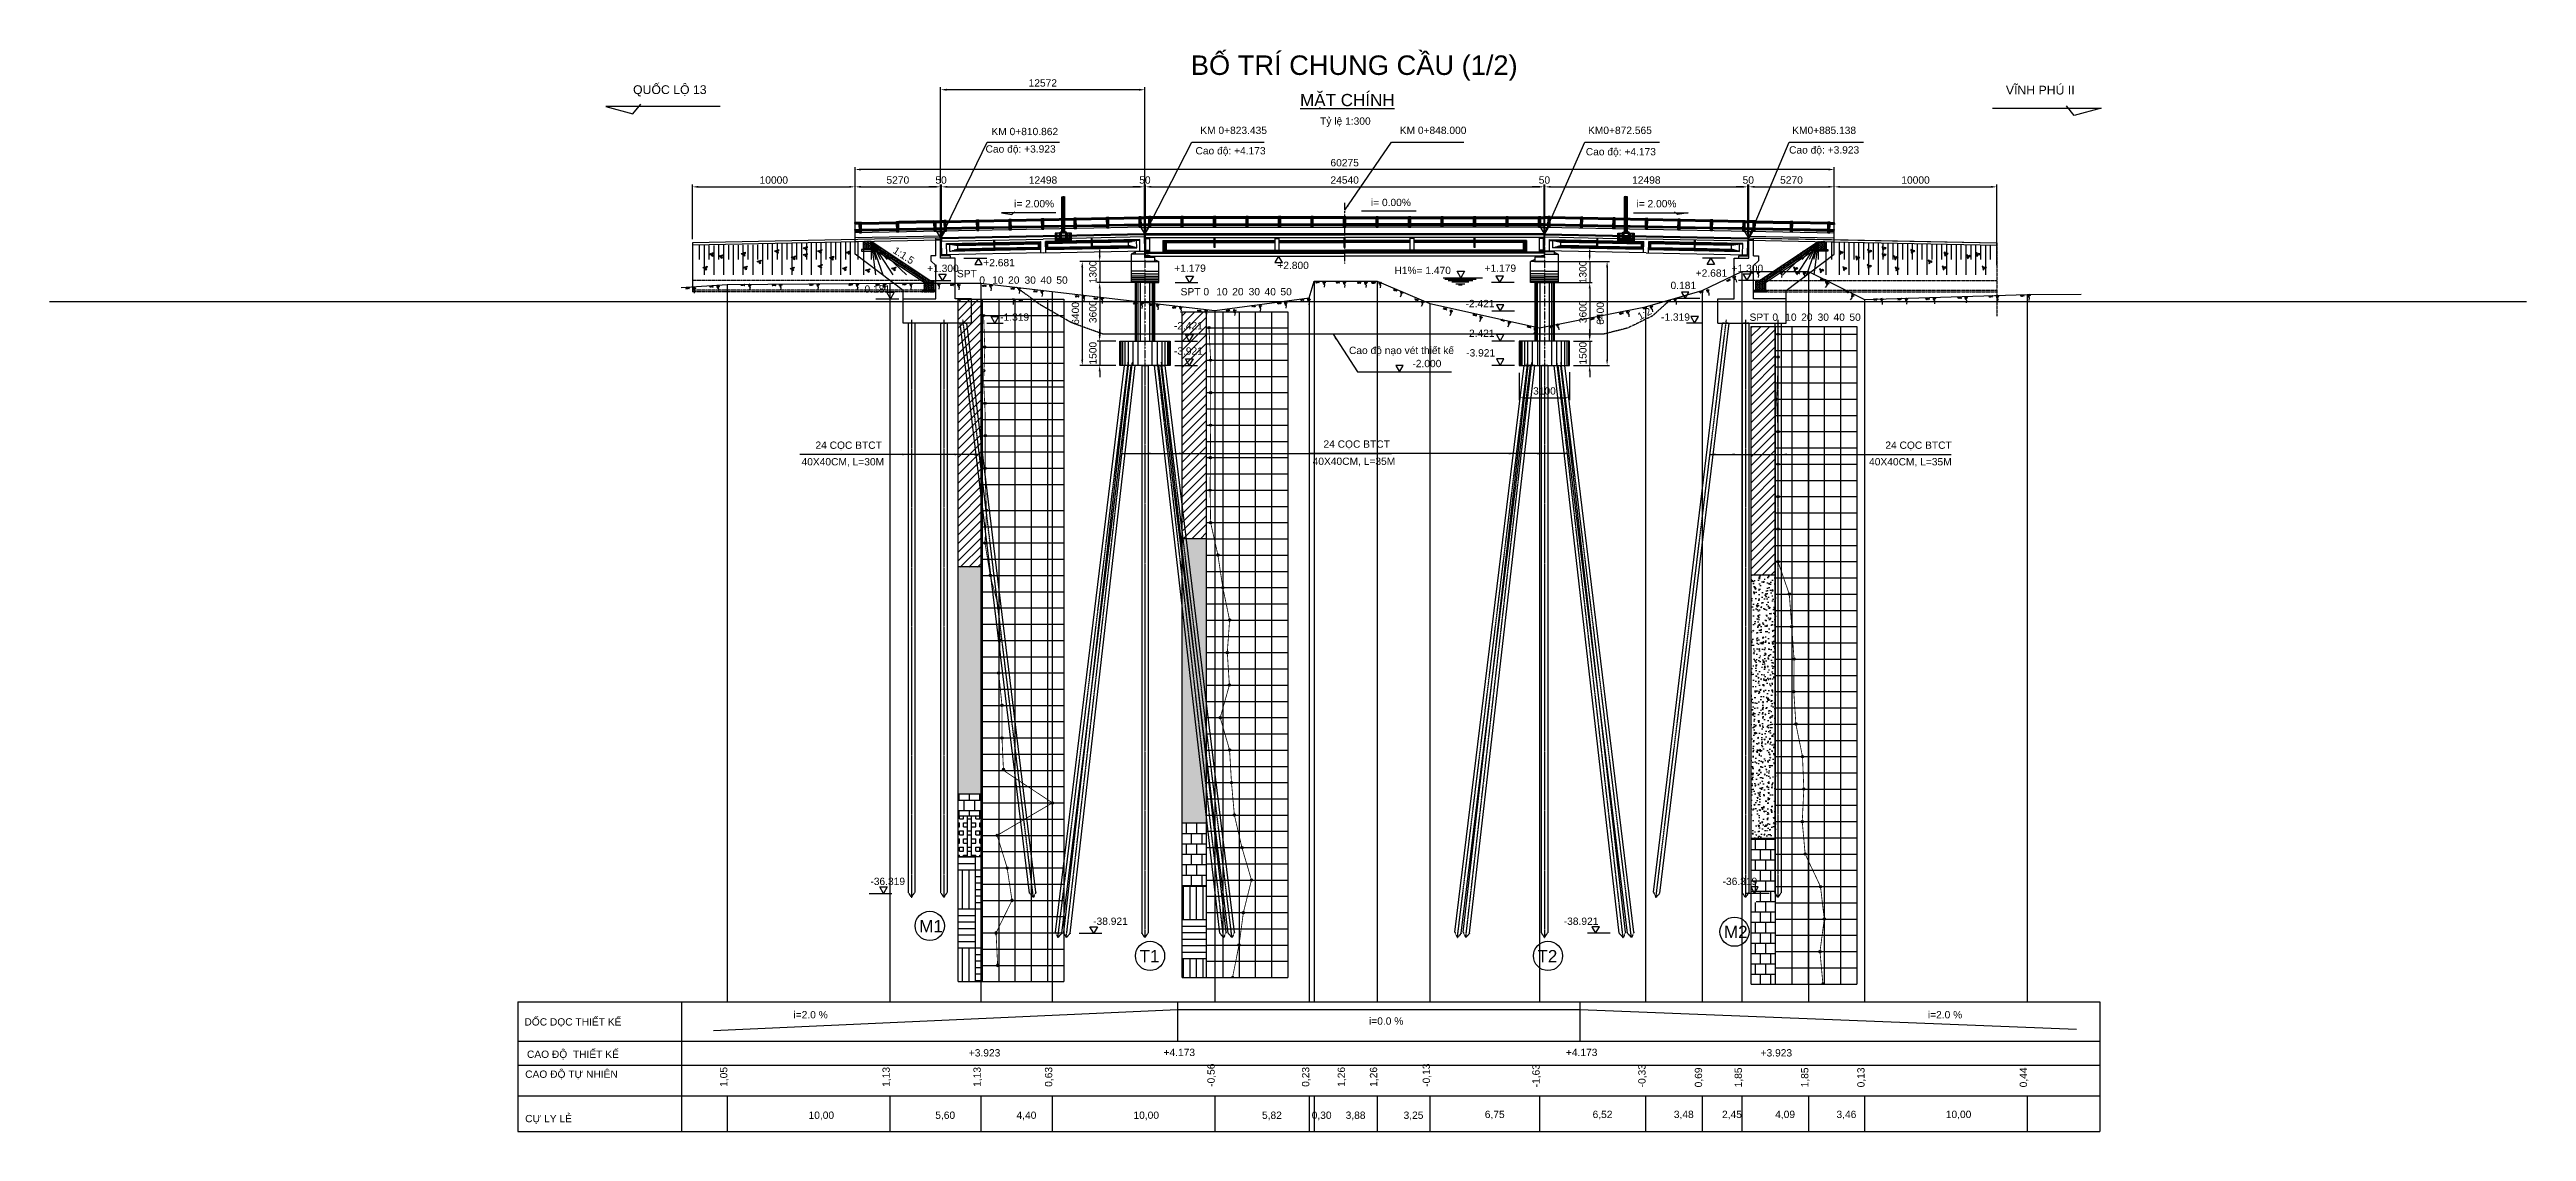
# Model space of a CAD drawing. Header units: millimetres. Extents: x 226202 to 432323, y 191488 to 280899.
# Drawn here: x 226202 to 378661, y 214306 to 280899 of the extents above; entities that cross this region are included whole.
import ezdxf
from ezdxf.enums import TextEntityAlignment as Align

# ---------------------------------------------------------------- set-up
doc = ezdxf.new("R2010")
doc.units = ezdxf.units.MM
doc.header["$LTSCALE"] = 10
doc.header["$MEASUREMENT"] = 0
for name, pattern in [('CENTER', [2, 1.25, -0.25, 0.25, -0.25]), ('DASHED', [0.75, 0.5, -0.25]), ('DASHED2', [0.375, 0.25, -0.125]), ('HIDDEN', [0.375, 0.25, -0.125])]:
    doc.linetypes.add(name, pattern=pattern)
for name, color, linetype in [('BAO', 3, 'Continuous'), ('Bridge', 3, 'Continuous'), ('c', 7, 'Continuous'), ('CENTER', 8, 'CENTER'), ('DD', 7, 'Continuous'), ('dim', 1, 'Continuous'), ('ENTTDTUNHIEN', 3, 'Continuous'), ('Hidden', 8, 'HIDDEN'), ('Layer4', 4, 'Continuous'), ('Lien', 3, 'Continuous'), ('LINEDONGTD', 8, 'Continuous'), ('Manh', 8, 'Continuous'), ('Mo', 8, 'Continuous'), ('p1', 8, 'Continuous'), ('PLINETDTN', 3, 'Continuous'), ('SPT', 7, 'Continuous'), ('Super', 4, 'Continuous'), ('t', 1, 'CENTER'), ('TEXT', 3, 'Continuous'), ('Truc', 8, 'CENTER'), ('Tunhien', 7, 'Continuous'), ('Tunon', 7, 'Continuous'), ('v', 2, 'DASHED2')]:
    doc.layers.add(name, color=color, linetype=linetype)
doc.styles.add('ARIAL', font='VNARIAL.TTF')
doc.styles.add('ARIALH', font='VHARIAL.TTF')
doc.styles.add('Dim', font='arial.ttf')
doc.styles.add('Narrow', font='VNARIALN.TTF')
doc.styles.get("Standard").update_dxf_attribs({"font": 'arial.ttf'})
doc.dimstyles.new('1-300', dxfattribs={"dimscale": 300, "dimtxt": 1.5, "dimasz": 1.2, "dimexe": 0.5, "dimexo": 0.8, "dimtad": 1, "dimdec": 0, "dimtxsty": 'Dim', "dimcen": 1.5, "dimclrd": 1, "dimclre": 8, "dimclrt": 3, "dimadec": 0, "dimazin": 0, "dimtfac": 1, "dimtdec": 0, "dimtix": 1, "dimtmove": 2, "dimatfit": 3, "dimfxl": 1, "dimarcsym": 0})

msp = doc.modelspace()

# ---------------------------------------------------------------- texts
at = {"layer": 'Mo', "color": 7}
for s, rotation, p in [('1:1.5', 327.085176, (278068.2, 268417)), ('1:2', 28.415127, (324091, 264230.3))]:
    msp.add_text(s, height=450, rotation=rotation, dxfattribs=at).set_placement(p)
at = {"layer": 'TEXT', "color": 4, "style": 'ARIALH'}
msp.add_text('bè trÝ chung cÇu (1/2)', height=1200, dxfattribs=at).set_placement((296449.5, 279335.9))
at = {"layer": 'TEXT'}
for s, height, style, p in [('Quèc lé 13', 540, 'ARIALH', (266644.9, 278429.6)), ('vÜnh phó II', 540, 'ARIALH', (350850.9, 278403)), ('KM 0+810.862', 450, 'ARIALH', (288283, 275853.6)), ('KM 0+823.435', 450, 'ARIALH', (301138.2, 275927)), ('KM 0+848.000', 450, 'ARIALH', (313414.3, 275927)), ('KM0+872.565', 450, 'ARIALH', (324829.5, 275927)), ('KM0+885.138', 450, 'ARIALH', (337397.7, 275927)), ('Cao ®é: +3.923', 450, 'ARIAL', (288131.5, 274779.5)), ('Cao ®é: +4.173', 450, 'ARIAL', (301054.3, 274669.5)), ('Cao ®é: +4.173', 450, 'ARIAL', (325078.5, 274610.8)), ('Cao ®é: +3.923', 450, 'ARIAL', (337589.9, 274720.8)), ('SPT', 450, 'ARIALH', (283274.5, 267109.2)), ('0', 450, 'ARIALH', (283781.1, 266707.5)), ('10', 450, 'ARIALH', (284923.1, 266707.5)), ('20', 450, 'ARIALH', (285902, 266707.5)), ('30', 450, 'ARIALH', (286913.6, 266707.5)), ('40', 450, 'ARIALH', (287892.5, 266707.5)), ('50', 450, 'ARIALH', (288871.4, 266707.5)), ('SPT', 450, 'ARIALH', (297042, 265993.9)), ('0', 450, 'ARIALH', (297575.5, 265993.9)), ('10', 450, 'ARIALH', (298717.6, 265993.9)), ('20', 450, 'ARIALH', (299696.5, 265993.9)), ('30', 450, 'ARIALH', (300708, 265993.9)), ('40', 450, 'ARIALH', (301687, 265993.9)), ('50', 450, 'ARIALH', (302665.9, 265993.9)), ('SPT', 450, 'ARIALH', (332062.3, 264425.8)), ('0', 450, 'ARIALH', (332595.8, 264425.8)), ('10', 450, 'ARIALH', (333737.9, 264425.8)), ('20', 450, 'ARIALH', (334716.8, 264425.8)), ('30', 450, 'ARIALH', (335728.3, 264425.8)), ('40', 450, 'ARIALH', (336707.2, 264425.8)), ('50', 450, 'ARIALH', (337686.2, 264425.8))]:
    msp.add_text(s, height=height, dxfattribs=dict(at, style=style)).set_placement(p, align=Align.MIDDLE_RIGHT)
at = {"layer": 'TEXT', "color": 3, "style": 'ARIALH'}
for s, p in [('%%UmÆt chÝnh', (303173.7, 277415.4)), ('M1', (279732.5, 226567.7)), ('M2', (329268, 226212.7)), ('T1', (293290.5, 224723)), ('T2', (317786.1, 224723))]:
    msp.add_text(s, height=750, dxfattribs=at).set_placement(p)
at = {"layer": 'TEXT'}
for s, style, p in [('Tû lÖ 1:300', 'ARIAL', (304410, 276270)), ('i= 2.00%', 'ARIAL', (285574.3, 271187.3)), ('i= 0.00%', 'ARIAL', (307533.3, 271262.9)), ('i= 2.00%', 'ARIAL', (323881.7, 271187.3)), ('+1.300', 'ARIAL', (280222.7, 267207.4)), ('+2.681', 'ARIAL', (283676, 267558.5)), ('+1.179', 'ARIAL', (295431.6, 267217.7)), ('+2.800', 'ARIALH', (301773.9, 267387.8)), ('H1%= 1.470', 'ARIALH', (308981.2, 267079.8)), ('+1.179', 'ARIAL', (314530.2, 267217.7)), ('+2.681', 'ARIAL', (327526, 266915.7)), ('+1.300', 'ARIAL', (329739.2, 267207.4)), ('0.181', 'ARIAL', (276363.4, 265930.2)), ('-2.421', 'ARIAL', (313361, 265040.1)), ('0.181', 'ARIAL', (325976.8, 266156.3)), ('-1.319', 'ARIAL', (284714.6, 264206.8)), ('-2.421', 'ARIAL', (295408.1, 263676.3)), ('-1.319', 'ARIAL', (325389.7, 264206.8)), ('-3.921', 'ARIAL', (295408.1, 262117.7)), ('Cao ®é n¹o vÐt thiÕt kÕ', 'ARIAL', (306184.2, 262157.2)), ('-2.421', 'ARIAL', (313361, 263208.6)), ('-3.921', 'ARIAL', (313398.7, 262004.8)), ('-2.000', 'ARIAL', (310089, 261347.9)), ('24 cäc BTCT', 'ARIALH', (273345.5, 256322.4)), ('24 cäc BTCT', 'ARIALH', (304615.4, 256390.5)), ('24 cäc BTCT', 'ARIALH', (339199.7, 256322.4)), ('40x40cm, L=30m', 'ARIALH', (272487.5, 255301.5)), ('40x40cm, L=35m', 'ARIALH', (303947.5, 255331.6)), ('40x40cm, L=35m', 'ARIALH', (338197.9, 255301.5)), ('-36.319', 'ARIAL', (276728, 229474.6)), ('-36.319', 'ARIAL', (329181.6, 229474.6)), ('-38.921', 'ARIAL', (290438.5, 227022)), ('-38.921', 'ARIAL', (319404, 227022))]:
    msp.add_text(s, height=450, dxfattribs=dict(at, style=style)).set_placement(p)

# ---------------------------------------------------------------- blocks, each defined once
blk = doc.blocks.new('tracdoc')
at = {"layer": 'Bridge', "color": 2}
for p, q in [((34695, 50967), (63251, 52265)), ((63251, 52265), (88015, 52265)), ((88015, 52265), (118598, 51039))]:
    blk.add_line(p, q, dxfattribs=at)
at = {"layer": 'ENTTDTUNHIEN', "color": 3}
for p, q in [((22654, 52723), (120033, 52723)), ((32735, 52723), (32735, 44748)), ((120033, 52723), (120033, 44748)), ((22654, 44748), (120033, 44748))]:
    blk.add_line(p, q, dxfattribs=at)
at = {"layer": 'ENTTDTUNHIEN', "color": 7}
for p, q in [((22654, 50315), (120033, 50315)), ((22654, 48831), (120033, 48831)), ((22654, 46931), (120033, 46931))]:
    blk.add_line(p, q, dxfattribs=at)
at = {"layer": 'LINEDONGTD'}
for p, q in [((97999, 97679), (97999, 52723)), ((102088, 97679), (102088, 52723)), ((35546, 96878), (35546, 52723)), ((45546, 96952), (45546, 52723)), ((51146, 96952), (51146, 52723)), ((55546, 96452), (55546, 52723)), ((71366, 96062), (71366, 52723)), ((71666, 97083), (71666, 52723)), ((75546, 97083), (75546, 52723)), ((95546, 96516), (95546, 52723)), ((115546, 96271), (115546, 52723)), ((65546, 95271), (65546, 52723)), ((78796, 95702), (78796, 52723)), ((92066, 95502), (92066, 52723)), ((105546, 95952), (105546, 52723)), ((85546, 94202), (85546, 52723))]:
    blk.add_line(p, q, dxfattribs=at)
at = {"layer": 'PLINETDTN', "color": 2}
for p, q in [((95546, 96516), (97999, 97679)), ((97999, 97679), (102088, 97679)), ((102088, 97679), (105546, 95952)), ((32697, 96696), (35546, 96878)), ((35546, 96878), (45546, 96952)), ((45546, 96952), (51146, 96952)), ((51146, 96952), (55546, 96452)), ((55546, 96452), (65546, 95271)), ((65546, 95271), (71366, 96062)), ((71366, 96062), (71666, 97083)), ((71666, 97083), (75546, 97083)), ((75546, 97083), (78796, 95702)), ((92066, 95502), (95546, 96516)), ((105546, 95952), (115546, 96271)), ((115546, 96271), (118874, 96281)), ((78796, 95702), (85546, 94202)), ((85546, 94202), (92066, 95502))]:
    blk.add_line(p, q, dxfattribs=at)
at = {"layer": 'TEXT', "color": 3}
blk.add_line((22654, 52723), (22654, 44748), dxfattribs=at)
at = {"layer": 'TEXT', "color": 8}
for p, q in [((63251, 52723), (63251, 50315)), ((88015, 52723), (88015, 50315)), ((35546, 46931), (35546, 44748)), ((45546, 46931), (45546, 44748)), ((51146, 46931), (51146, 44748)), ((55546, 46931), (55546, 44748)), ((65546, 46931), (65546, 44748)), ((71366, 46931), (71366, 44748)), ((71666, 46931), (71666, 44748)), ((75546, 46931), (75546, 44748)), ((78796, 46931), (78796, 44748)), ((85546, 46931), (85546, 44748)), ((92066, 46931), (92066, 44748)), ((95546, 46931), (95546, 44748)), ((97999, 46931), (97999, 44748)), ((102088, 46931), (102088, 44748)), ((105546, 46931), (105546, 44748)), ((115546, 46931), (115546, 44748))]:
    blk.add_line(p, q, dxfattribs=at)
at = {"layer": 'TEXT', "color": 7, "style": 'ARIALH'}
for s, p in [('dèc däc thiÕt kÕ', (26043, 51511)), ('Cao ®é  thiÕt kÕ', (26043, 49520))]:
    blk.add_text(s, height=450, dxfattribs=at).set_placement(p, align=Align.MIDDLE)
at = {"layer": 'TEXT'}
for s, style, p in [('i=2.0 %', 'ARIAL', (39616, 51709)), ('i=2.0 %', 'ARIAL', (109442, 51709)), ('i=0.0 %', 'ARIAL', (75043, 51320)), ('+3.923', 'ARIALH', (50411, 49363)), ('+4.173', 'ARIALH', (62395, 49389)), ('+4.173', 'ARIALH', (87162, 49389)), ('+3.923', 'ARIALH', (99146, 49363)), ('10,00', 'ARIALH', (40546, 45524)), ('5,60', 'ARIALH', (48346, 45524)), ('4,40', 'ARIALH', (53346, 45524)), ('10,00', 'ARIALH', (60546, 45524)), ('5,82', 'ARIALH', (68456, 45524)), ('0,30', 'ARIALH', (71516, 45524)), ('3,88', 'ARIALH', (73606, 45524)), ('3,25', 'ARIALH', (77171, 45524)), ('6,75', 'ARIALH', (82171, 45575)), ('6,52', 'ARIALH', (88806, 45575)), ('3,48', 'ARIALH', (93806, 45575)), ('2,45', 'ARIALH', (96773, 45575)), ('4,09', 'ARIALH', (100044, 45575)), ('3,46', 'ARIALH', (103817, 45575)), ('10,00', 'ARIALH', (110546, 45575))]:
    blk.add_text(s, height=450, dxfattribs=dict(at, style=style)).set_placement(p)
at = {"layer": 'TEXT', "color": 7, "style": 'Narrow'}
for s, p in [('-0,56', (65546, 47495)), ('-0,13', (78796, 47495)), ('-1,63', (85546, 47463)), ('-0,33', (92066, 47463)), ('1,05', (35546, 47495)), ('1,13', (45546, 47495)), ('1,13', (51146, 47495)), ('0,63', (55546, 47495)), ('0,23', (71366, 47495)), ('1,26', (73566, 47495)), ('1,26', (75546, 47495)), ('0,69', (95546, 47463)), ('1,85', (97999, 47463)), ('1,85', (102088, 47463)), ('0,13', (105546, 47463)), ('0,44', (115546, 47463))]:
    blk.add_text(s, height=450, rotation=90, dxfattribs=at).set_placement(p)
at = {"layer": 'TEXT', "color": 7, "style": 'ARIALH'}
for s, p in [('Cao ®é tù nhiªn', (23103, 48050)), ('Cù ly lÎ', (23103, 45316))]:
    blk.add_text(s, height=450, dxfattribs=at).set_placement(p)
blk = doc.blocks.new('trut')
at = {"color": 8}
for p, q in [((364729, 268431), (364479, 268311)), ((365329, 267091), (364479, 267091)), ((365329, 266959), (364479, 266959)), ((365329, 266844), (364479, 266844)), ((365329, 267091), (366179, 267091)), ((365329, 266959), (366179, 266959)), ((365329, 266844), (366179, 266844)), ((365929, 267978), (366179, 267858)), ((365329, 266738), (364479, 266738)), ((365329, 266652), (364479, 266652)), ((365329, 266592), (364479, 266592)), ((364793, 266558), (364793, 262958)), ((364886, 266558), (364886, 262958)), ((365045, 266558), (365045, 262958)), ((365329, 266738), (366179, 266738)), ((365329, 266652), (366179, 266652)), ((365329, 266592), (366179, 266592)), ((365614, 266558), (365614, 262958)), ((365773, 266558), (365773, 262958)), ((365866, 266558), (365866, 262958)), ((363850, 262958), (363850, 261458)), ((363943, 262958), (363943, 261458)), ((364102, 262958), (364102, 261458)), ((364293, 262958), (364293, 261458)), ((364577, 262958), (364577, 261458)), ((364896, 262958), (364896, 261458)), ((365763, 262958), (365763, 261458)), ((366082, 262958), (366082, 261458)), ((366365, 262958), (366365, 261458)), ((366557, 262958), (366557, 261458)), ((366716, 262958), (366716, 261458)), ((366809, 262958), (366809, 261458))]:
    blk.add_line(p, q, dxfattribs=at)
at = {"color": 7}
for p, q in [((364729, 268461), (364729, 268311)), ((365329, 268461), (364729, 268461)), ((365329, 268129), (365929, 268129)), ((365929, 268129), (365929, 267858))]:
    blk.add_line(p, q, dxfattribs=at)
at = {"color": 3}
for p, q in [((365329, 268311), (364479, 268311)), ((364479, 268311), (364479, 266558)), ((365329, 267258), (364479, 267258)), ((365329, 267858), (366179, 267858)), ((365329, 267258), (366179, 267258)), ((366179, 266558), (366179, 267858)), ((365329, 266558), (364479, 266558)), ((364729, 266558), (364729, 262958)), ((365329, 266558), (366179, 266558)), ((365929, 266558), (365929, 262958)), ((363779, 262958), (366879, 262958)), ((363779, 261458), (363779, 262958)), ((366879, 262958), (366879, 261458)), ((366879, 261458), (363779, 261458))]:
    blk.add_line(p, q, dxfattribs=at)
at = {"color": 2}
for p, q in [((359817, 226564), (364077, 261458)), ((360213, 226507), (364481, 261458)), ((360331, 226564), (364327, 261458)), ((360727, 226507), (364731, 261458)), ((365129, 261458), (365129, 226539)), ((365529, 261458), (365529, 226539)), ((369931, 226507), (365927, 261458)), ((370446, 226507), (366177, 261458)), ((370327, 226564), (366331, 261458)), ((370842, 226564), (366581, 261458))]:
    blk.add_line(p, q, dxfattribs=at)
at = {"color": 8, "linetype": 'HIDDEN', "ltscale": 5}
for p, q in [((364481, 261458), (364077, 261458)), ((364731, 261458), (364327, 261458)), ((365129, 261458), (365529, 261458)), ((365927, 261458), (366331, 261458)), ((366177, 261458), (366581, 261458))]:
    blk.add_line(p, q, dxfattribs=at)
at = {"color": 2, "linetype": 'HIDDEN'}
for p, q in [((359817, 226564), (359972, 226239)), ((360213, 226507), (359972, 226239)), ((360331, 226564), (360487, 226239)), ((360727, 226507), (360487, 226239)), ((365329, 226239), (365129, 226539)), ((365529, 226539), (365329, 226239)), ((369931, 226507), (370172, 226239)), ((370327, 226564), (370172, 226239)), ((370446, 226507), (370687, 226239)), ((370842, 226564), (370687, 226239))]:
    blk.add_line(p, q, dxfattribs=at)
at = {"layer": 'CENTER'}
blk.add_line((365329, 272065), (365329, 261144), dxfattribs=at)
at = {"layer": 'Truc', "color": 1, "linetype": 'CENTER', "ltscale": 0.2}
for p, q in [((359972, 226239), (364308, 261658)), ((360487, 226239), (364558, 261658)), ((365329, 261658), (365329, 226239)), ((370172, 226239), (366101, 261658)), ((370687, 226239), (366351, 261658))]:
    blk.add_line(p, q, dxfattribs=at)
blk = doc.blocks.new('zd')
at = {"layer": 'Lien', "color": 3, "linetype": 'Continuous'}
for p, q in [((-3269, 1513), (-3275, 1513)), ((-3275, 1393), (-3275, 1513)), ((-3269, 1393), (-3275, 1393)), ((-3269, 1068), (-3275, 1068)), ((-3275, 968), (-3275, 1068)), ((-3269, 968), (-3275, 968)), ((-3269, 1393), (-3269, 1513)), ((-3269, 968), (-3269, 1068)), ((9219, 1393), (9219, 1513)), ((9219, 1513), (9225, 1513)), ((9219, 1393), (9225, 1393)), ((9219, 1068), (9225, 1068)), ((9219, 968), (9219, 1068)), ((9219, 968), (9225, 968)), ((9225, 1393), (9225, 1513)), ((9225, 968), (9225, 1068))]:
    blk.add_line(p, q, dxfattribs=at)
at = {"layer": 'Lien', "linetype": 'Continuous'}
for p, q in [((-3275, 1402), (-3275, 1504)), ((-3275, 977), (-3275, 1059)), ((9225, 1402), (9225, 1504)), ((9225, 977), (9225, 1059)), ((0, -342), (-50, -342)), ((5950, -342), (6000, -342))]:
    blk.add_line(p, q, dxfattribs=at)
at = {"layer": 'Lien', "color": 8, "linetype": 'Continuous'}
for p, q in [((-3090, 1504), (-3275, 1504)), ((-3090, 1500), (-3275, 1500)), ((-3090, 1489), (-3275, 1489)), ((-3090, 1472), (-3275, 1472)), ((-3090, 1453), (-3275, 1453)), ((-3090, 1434), (-3275, 1434)), ((-3090, 1417), (-3275, 1417)), ((-3090, 1406), (-3275, 1406)), ((-3090, 1402), (-3275, 1402)), ((-3275, 1059), (-3090, 1059)), ((-3090, 1056), (-3275, 1056)), ((-3090, 1047), (-3275, 1047)), ((-3090, 1034), (-3275, 1034)), ((-3090, 1018), (-3275, 1018)), ((-3090, 1002), (-3275, 1002)), ((-3090, 989), (-3275, 989)), ((-3090, 980), (-3275, 980)), ((-3275, 977), (-3090, 977)), ((-3090, 868), (-3090, 1518)), ((-2960, 1518), (-3090, 1518)), ((-3090, 1388), (-3090, 1518)), ((-2960, 1509), (-3090, 1509)), ((-2960, 1496), (-3090, 1496)), ((-2960, 1481), (-3090, 1481)), ((-2960, 1464), (-3090, 1464)), ((-2960, 1450), (-3090, 1450)), ((-3090, 1450), (-2960, 1450)), ((-3090, 1389), (-2960, 1389)), ((-3090, 1331), (-2960, 1331)), ((-3090, 1278), (-2960, 1278)), ((-3090, 1232), (-2960, 1232)), ((-3090, 1196), (-2960, 1196)), ((-3090, 1172), (-2960, 1172)), ((-3090, 1146), (-2960, 1146)), ((-3090, 1121), (-2960, 1121)), ((-3090, 1085), (-2960, 1085)), ((-3090, 1040), (-2960, 1040)), ((-3090, 987), (-2960, 987)), ((-3090, 929), (-2960, 929)), ((-3090, 868), (-2960, 868)), ((-2960, 868), (-3090, 868)), ((-2960, 868), (-2960, 1518)), ((-2960, 1388), (-2960, 1518)), ((-1090, 1504), (-2960, 1504)), ((-1090, 1500), (-2960, 1500)), ((-1090, 1489), (-2960, 1489)), ((-1090, 1472), (-2960, 1472)), ((-1090, 1453), (-2960, 1453)), ((-1090, 1434), (-2960, 1434)), ((-1090, 1417), (-2960, 1417)), ((-1090, 1406), (-2960, 1406)), ((-1090, 1402), (-2960, 1402)), ((-2960, 1059), (-1090, 1059)), ((-1090, 1056), (-2960, 1056)), ((-1090, 1047), (-2960, 1047)), ((-1090, 1034), (-2960, 1034)), ((-1090, 1018), (-2960, 1018)), ((-1090, 1002), (-2960, 1002)), ((-1090, 989), (-2960, 989)), ((-1090, 980), (-2960, 980)), ((-2960, 977), (-1090, 977)), ((-1090, 1388), (-1090, 1518)), ((-960, 1518), (-1090, 1518)), ((-1090, 868), (-1090, 1518)), ((-960, 1509), (-1090, 1509)), ((-960, 1496), (-1090, 1496)), ((-960, 1481), (-1090, 1481)), ((-960, 1464), (-1090, 1464)), ((-1090, 1450), (-960, 1450)), ((-960, 1450), (-1090, 1450)), ((-1090, 1389), (-960, 1389)), ((-1090, 1331), (-960, 1331)), ((-1090, 1278), (-960, 1278)), ((-1090, 1232), (-960, 1232)), ((-1090, 1196), (-960, 1196)), ((-1090, 1172), (-960, 1172)), ((-1090, 1146), (-960, 1146)), ((-1090, 1121), (-960, 1121)), ((-1090, 1085), (-960, 1085)), ((-1090, 1040), (-960, 1040)), ((-1090, 987), (-960, 987)), ((-1090, 929), (-960, 929)), ((-960, 868), (-1090, 868)), ((-1090, 868), (-960, 868)), ((-960, 1388), (-960, 1518)), ((-960, 868), (-960, 1518)), ((910, 1504), (-960, 1504)), ((910, 1500), (-960, 1500)), ((910, 1489), (-960, 1489)), ((910, 1472), (-960, 1472)), ((910, 1453), (-960, 1453)), ((910, 1434), (-960, 1434)), ((910, 1417), (-960, 1417)), ((910, 1406), (-960, 1406)), ((910, 1402), (-960, 1402)), ((-960, 1059), (910, 1059)), ((910, 1056), (-960, 1056)), ((910, 1047), (-960, 1047)), ((910, 1034), (-960, 1034)), ((910, 1018), (-960, 1018)), ((910, 1002), (-960, 1002)), ((910, 989), (-960, 989)), ((910, 980), (-960, 980)), ((-960, 977), (910, 977)), ((910, 868), (910, 1518)), ((1040, 1518), (910, 1518)), ((910, 1388), (910, 1518)), ((1040, 1509), (910, 1509)), ((1040, 1496), (910, 1496)), ((1040, 1481), (910, 1481)), ((1040, 1464), (910, 1464)), ((1040, 1450), (910, 1450)), ((910, 1450), (1040, 1450)), ((910, 1389), (1040, 1389)), ((910, 1331), (1040, 1331)), ((910, 1278), (1040, 1278)), ((910, 1232), (1040, 1232)), ((910, 1196), (1040, 1196)), ((910, 1172), (1040, 1172)), ((910, 1146), (1040, 1146)), ((910, 1121), (1040, 1121)), ((910, 1085), (1040, 1085)), ((910, 1040), (1040, 1040)), ((910, 987), (1040, 987)), ((910, 929), (1040, 929)), ((910, 868), (1040, 868)), ((1040, 868), (910, 868)), ((1040, 868), (1040, 1518)), ((1040, 1388), (1040, 1518)), ((2910, 1504), (1040, 1504)), ((2910, 1500), (1040, 1500)), ((2910, 1489), (1040, 1489)), ((2910, 1472), (1040, 1472)), ((2910, 1453), (1040, 1453)), ((2910, 1434), (1040, 1434)), ((2910, 1417), (1040, 1417)), ((2910, 1406), (1040, 1406)), ((2910, 1402), (1040, 1402)), ((1040, 1059), (2910, 1059)), ((2910, 1056), (1040, 1056)), ((2910, 1047), (1040, 1047)), ((2910, 1034), (1040, 1034)), ((2910, 1018), (1040, 1018)), ((2910, 1002), (1040, 1002)), ((2910, 989), (1040, 989)), ((2910, 980), (1040, 980)), ((1040, 977), (2910, 977)), ((2910, 1388), (2910, 1518)), ((3040, 1518), (2910, 1518)), ((2910, 868), (2910, 1518)), ((3040, 1509), (2910, 1509)), ((3040, 1496), (2910, 1496)), ((3040, 1481), (2910, 1481)), ((3040, 1464), (2910, 1464)), ((2910, 1450), (3040, 1450)), ((3040, 1450), (2910, 1450)), ((2910, 1389), (3040, 1389)), ((2910, 1331), (3040, 1331)), ((2910, 1278), (3040, 1278)), ((2910, 1232), (3040, 1232)), ((2910, 1196), (3040, 1196)), ((2910, 1172), (3040, 1172)), ((2910, 1146), (3040, 1146)), ((2910, 1121), (3040, 1121)), ((2910, 1085), (3040, 1085)), ((2910, 1040), (3040, 1040)), ((2910, 987), (3040, 987)), ((2910, 929), (3040, 929)), ((2910, 868), (3040, 868)), ((3040, 868), (2910, 868)), ((3040, 1388), (3040, 1518)), ((3040, 868), (3040, 1518)), ((4910, 1504), (3040, 1504)), ((4910, 1500), (3040, 1500)), ((4910, 1489), (3040, 1489)), ((4910, 1472), (3040, 1472)), ((4910, 1453), (3040, 1453)), ((4910, 1434), (3040, 1434)), ((4910, 1417), (3040, 1417)), ((4910, 1406), (3040, 1406)), ((4910, 1402), (3040, 1402)), ((3040, 1059), (4910, 1059)), ((4910, 1056), (3040, 1056)), ((4910, 1047), (3040, 1047)), ((4910, 1034), (3040, 1034)), ((4910, 1018), (3040, 1018)), ((4910, 1002), (3040, 1002)), ((4910, 989), (3040, 989)), ((4910, 980), (3040, 980)), ((3040, 977), (4910, 977)), ((4910, 1388), (4910, 1518)), ((5040, 1518), (4910, 1518)), ((4910, 868), (4910, 1518)), ((5040, 1509), (4910, 1509)), ((5040, 1496), (4910, 1496)), ((5040, 1481), (4910, 1481)), ((5040, 1464), (4910, 1464)), ((4910, 1450), (5040, 1450)), ((5040, 1450), (4910, 1450)), ((4910, 1389), (5040, 1389)), ((4910, 1331), (5040, 1331)), ((4910, 1278), (5040, 1278)), ((4910, 1232), (5040, 1232)), ((4910, 1196), (5040, 1196)), ((4910, 1172), (5040, 1172)), ((4910, 1146), (5040, 1146)), ((4910, 1121), (5040, 1121)), ((4910, 1085), (5040, 1085)), ((4910, 1040), (5040, 1040)), ((4910, 987), (5040, 987)), ((4910, 929), (5040, 929)), ((5040, 868), (4910, 868)), ((4910, 868), (5040, 868)), ((5040, 1388), (5040, 1518)), ((5040, 868), (5040, 1518)), ((6910, 1504), (5040, 1504)), ((6910, 1500), (5040, 1500)), ((6910, 1489), (5040, 1489)), ((6910, 1472), (5040, 1472)), ((6910, 1453), (5040, 1453)), ((6910, 1434), (5040, 1434)), ((6910, 1417), (5040, 1417)), ((6910, 1406), (5040, 1406)), ((6910, 1402), (5040, 1402)), ((5040, 1059), (6910, 1059)), ((6910, 1056), (5040, 1056)), ((6910, 1047), (5040, 1047)), ((6910, 1034), (5040, 1034)), ((6910, 1018), (5040, 1018)), ((6910, 1002), (5040, 1002)), ((6910, 989), (5040, 989)), ((6910, 980), (5040, 980)), ((5040, 977), (6910, 977)), ((6910, 1388), (6910, 1518)), ((7040, 1518), (6910, 1518)), ((6910, 868), (6910, 1518)), ((7040, 1509), (6910, 1509)), ((7040, 1496), (6910, 1496)), ((7040, 1481), (6910, 1481)), ((7040, 1464), (6910, 1464)), ((6910, 1450), (7040, 1450)), ((7040, 1450), (6910, 1450)), ((6910, 1389), (7040, 1389)), ((6910, 1331), (7040, 1331)), ((6910, 1278), (7040, 1278)), ((6910, 1232), (7040, 1232)), ((6910, 1196), (7040, 1196)), ((6910, 1172), (7040, 1172)), ((6910, 1146), (7040, 1146)), ((6910, 1121), (7040, 1121)), ((6910, 1085), (7040, 1085)), ((6910, 1040), (7040, 1040)), ((6910, 987), (7040, 987)), ((6910, 929), (7040, 929)), ((7040, 868), (6910, 868)), ((6910, 868), (7040, 868)), ((7040, 1388), (7040, 1518)), ((7040, 868), (7040, 1518)), ((8910, 1504), (7040, 1504)), ((8910, 1500), (7040, 1500)), ((8910, 1489), (7040, 1489)), ((8910, 1472), (7040, 1472)), ((8910, 1453), (7040, 1453)), ((8910, 1434), (7040, 1434)), ((8910, 1417), (7040, 1417)), ((8910, 1406), (7040, 1406)), ((8910, 1402), (7040, 1402)), ((7040, 1059), (8910, 1059)), ((8910, 1056), (7040, 1056)), ((8910, 1047), (7040, 1047)), ((8910, 1034), (7040, 1034)), ((8910, 1018), (7040, 1018)), ((8910, 1002), (7040, 1002)), ((8910, 989), (7040, 989)), ((8910, 980), (7040, 980)), ((7040, 977), (8910, 977)), ((8910, 868), (8910, 1518)), ((8910, 1518), (9040, 1518)), ((8910, 1388), (8910, 1518)), ((8910, 1509), (9040, 1509)), ((8910, 1496), (9040, 1496)), ((8910, 1481), (9040, 1481)), ((8910, 1464), (9040, 1464)), ((8910, 1450), (9040, 1450)), ((9040, 1450), (8910, 1450)), ((9040, 1389), (8910, 1389)), ((9040, 1331), (8910, 1331)), ((9040, 1278), (8910, 1278)), ((9040, 1232), (8910, 1232)), ((9040, 1196), (8910, 1196)), ((9040, 1172), (8910, 1172)), ((9040, 1146), (8910, 1146)), ((9040, 1121), (8910, 1121)), ((9040, 1085), (8910, 1085)), ((9040, 1040), (8910, 1040)), ((9040, 987), (8910, 987)), ((9040, 929), (8910, 929)), ((9040, 868), (8910, 868)), ((8910, 868), (9040, 868)), ((8975, 1509), (9040, 1509)), ((8975, 1496), (9040, 1496)), ((8975, 1481), (9040, 1481)), ((8975, 1464), (9040, 1464)), ((9040, 868), (9040, 1518)), ((9040, 1504), (9225, 1504)), ((9040, 1500), (9225, 1500)), ((9040, 1489), (9225, 1489)), ((9040, 1472), (9225, 1472)), ((9040, 1453), (9225, 1453)), ((9040, 1434), (9225, 1434)), ((9040, 1417), (9225, 1417)), ((9040, 1406), (9225, 1406)), ((9040, 1402), (9225, 1402)), ((9225, 1059), (9040, 1059)), ((9040, 1056), (9225, 1056)), ((9040, 1047), (9225, 1047)), ((9040, 1034), (9225, 1034)), ((9040, 1018), (9225, 1018)), ((9040, 1002), (9225, 1002)), ((9040, 989), (9225, 989)), ((9040, 980), (9225, 980)), ((9225, 977), (9040, 977))]:
    blk.add_line(p, q, dxfattribs=at)
at = {"layer": 'Lien'}
for p, q in [((-3275, 868), (9225, 868)), ((-3275, 258), (-3275, 868)), ((9225, 868), (9225, 258))]:
    blk.add_line(p, q, dxfattribs=at)
at = {"layer": 'Lien', "color": 1, "linetype": 'Continuous'}
for p, q in [((-50, -342), (-50, 258)), ((0, -342), (0, 258)), ((5950, -342), (5950, 258)), ((6000, -342), (6000, 258))]:
    blk.add_line(p, q, dxfattribs=at)
at = {"layer": 'Manh', "color": 3}
for p, q in [((-3275, 258), (2975, 258)), ((-3275, -592), (-3275, 258)), ((-2975, 108), (-50, 108)), ((-2975, -592), (-2975, 108)), ((-2975, 48), (-2775, 48)), ((-2775, -392), (-2775, 48)), ((-2775, 48), (-2275, -42)), ((0, 108), (2825, 108)), ((2685, -42), (2825, 108)), ((2825, -592), (2825, 108)), ((9225, 258), (2975, 258)), ((5950, 108), (3125, 108)), ((3125, -592), (3125, 108)), ((3265, -42), (3125, 108)), ((8925, 108), (6000, 108)), ((8725, 48), (8225, -42)), ((8725, -392), (8725, 48)), ((8925, 48), (8725, 48)), ((8925, -592), (8925, 108)), ((9225, -592), (9225, 258)), ((2975, -592), (-3275, -592)), ((-2775, -392), (-2275, -252)), ((2825, -392), (-2775, -392)), ((-2275, -252), (-2275, -42)), ((-2275, -42), (-50, -42)), ((-50, -252), (-2275, -252)), ((0, -42), (2685, -42)), ((2685, -252), (0, -252)), ((2685, -252), (2685, -42)), ((2685, -252), (2825, -392)), ((2975, -592), (9225, -592)), ((3265, -252), (3125, -392)), ((3125, -392), (8725, -392)), ((5950, -42), (3265, -42)), ((3265, -252), (3265, -42)), ((3265, -252), (5950, -252)), ((8225, -42), (6000, -42)), ((6000, -252), (8225, -252)), ((8225, -252), (8225, -42)), ((8725, -392), (8225, -252))]:
    blk.add_line(p, q, dxfattribs=at)
at = {"layer": 'Manh', "color": 8}
for p, q in [((-50, 64), (-2975, 64)), ((-50, 29), (-2667, 29)), ((-50, 0), (-2509, 0)), ((2784, 64), (0, 64)), ((2751, 29), (0, 29)), ((2724, 0), (0, 0)), ((2724, -291), (2724, 0)), ((2751, -318), (2751, 29)), ((2784, -351), (2784, 64)), ((3166, -351), (3166, 64)), ((3166, -351), (3166, 64)), ((3166, 64), (5950, 64)), ((3199, -318), (3199, 29)), ((3199, -318), (3199, 29)), ((3199, 29), (5950, 29)), ((3226, 0), (5950, 0)), ((6000, 64), (8925, 64)), ((6000, 29), (8617, 29)), ((6000, 0), (8459, 0)), ((2784, -351), (-2627, -351)), ((-50, -318), (-2510, -318)), ((-50, -291), (-2415, -291)), ((-50, -22), (-2385, -22)), ((-50, -271), (-2341, -271)), ((2724, -291), (-11, -291)), ((2704, -22), (0, -22)), ((2704, -271), (0, -271)), ((2751, -318), (0, -318)), ((2704, -271), (2704, -22)), ((3166, -351), (8577, -351)), ((3199, -318), (5950, -318)), ((3226, -291), (3226, 0)), ((3226, -291), (3226, 0)), ((3226, -291), (5950, -291)), ((3246, -271), (3246, -22)), ((3246, -271), (3246, -22)), ((3246, -22), (5950, -22)), ((3246, -271), (5950, -271)), ((6000, -22), (8335, -22)), ((6000, -271), (8291, -271)), ((6000, -291), (8365, -291)), ((6000, -318), (8460, -318))]:
    blk.add_line(p, q, dxfattribs=at)
blk = doc.blocks.new('1')
at = {"layer": 'Lien', "color": 3, "linetype": 'Continuous'}
for p, q in [((-5064, 646), (-5070, 646)), ((-5070, 580), (-5070, 646)), ((-5070, 580), (-5070, 515)), ((-5064, 515), (-5070, 515)), ((-5064, 204), (-5070, 204)), ((-5070, 96), (-5070, 204)), ((-5064, 96), (-5070, 96)), ((-5064, 580), (-5064, 646)), ((-5064, 580), (-5064, 515)), ((-5064, 96), (-5064, 204)), ((194, 580), (194, 646)), ((200, 646), (194, 646)), ((194, 580), (194, 515)), ((200, 515), (194, 515)), ((194, 204), (200, 204)), ((194, 96), (194, 204)), ((194, 96), (200, 96)), ((200, 580), (200, 646)), ((200, 580), (200, 515)), ((200, 96), (200, 204))]:
    blk.add_line(p, q, dxfattribs=at)
at = {"layer": 'Lien', "color": 8, "linetype": 'Continuous'}
for p, q in [((-4800, 637), (-5070, 637)), ((-4800, 633), (-5070, 633)), ((-4800, 622), (-5070, 622)), ((-4800, 606), (-5070, 606)), ((-4800, 580), (-5070, 580)), ((-4800, 555), (-5070, 555)), ((-4800, 539), (-5070, 539)), ((-4800, 528), (-5070, 528)), ((-4800, 524), (-5070, 524)), ((-5070, 194), (-4800, 194)), ((-4800, 191), (-5070, 191)), ((-4800, 182), (-5070, 182)), ((-4800, 169), (-5070, 169)), ((-4800, 150), (-5070, 150)), ((-4800, 131), (-5070, 131)), ((-4800, 118), (-5070, 118)), ((-4800, 109), (-5070, 109)), ((-5070, 106), (-4800, 106)), ((-4800, 650), (-4670, 650)), ((-4800, 0), (-4800, 650)), ((-4800, 515), (-4800, 645)), ((-4800, 637), (-4670, 637)), ((-4800, 624), (-4670, 624)), ((-4800, 608), (-4670, 608)), ((-4800, 591), (-4670, 591)), ((-4670, 577), (-4800, 577)), ((-4800, 577), (-4670, 577)), ((-4670, 516), (-4800, 516)), ((-4670, 463), (-4800, 463)), ((-4670, 410), (-4800, 410)), ((-4670, 364), (-4800, 364)), ((-4670, 328), (-4800, 328)), ((-4670, 304), (-4800, 304)), ((-4670, 278), (-4800, 278)), ((-4670, 253), (-4800, 253)), ((-4670, 217), (-4800, 217)), ((-4670, 172), (-4800, 172)), ((-4670, 119), (-4800, 119)), ((-4670, 61), (-4800, 61)), ((-4800, 0), (-4670, 0)), ((-4670, 0), (-4800, 0)), ((-4670, 0), (-4670, 650)), ((-4670, 515), (-4670, 645)), ((-4670, 637), (-2500, 637)), ((-4670, 633), (-2500, 633)), ((-4670, 622), (-2500, 622)), ((-4670, 606), (-2500, 606)), ((-4670, 580), (-2500, 580)), ((-4670, 555), (-2500, 555)), ((-4670, 539), (-2500, 539)), ((-4670, 528), (-2500, 528)), ((-4670, 524), (-2500, 524)), ((-2500, 194), (-4670, 194)), ((-4670, 191), (-2500, 191)), ((-4670, 182), (-2500, 182)), ((-4670, 169), (-2500, 169)), ((-4670, 150), (-2500, 150)), ((-4670, 131), (-2500, 131)), ((-4670, 118), (-2500, 118)), ((-4670, 109), (-2500, 109)), ((-2500, 106), (-4670, 106)), ((-2500, 650), (-2370, 650)), ((-2500, 0), (-2500, 650)), ((-2500, 515), (-2500, 645)), ((-2500, 641), (-2370, 641)), ((-2500, 628), (-2370, 628)), ((-2500, 613), (-2370, 613)), ((-2500, 596), (-2370, 596)), ((-2500, 582), (-2370, 582)), ((-2370, 582), (-2500, 582)), ((-2370, 521), (-2500, 521)), ((-2370, 463), (-2500, 463)), ((-2370, 410), (-2500, 410)), ((-2370, 364), (-2500, 364)), ((-2370, 328), (-2500, 328)), ((-2370, 304), (-2500, 304)), ((-2370, 278), (-2500, 278)), ((-2370, 253), (-2500, 253)), ((-2370, 217), (-2500, 217)), ((-2370, 172), (-2500, 172)), ((-2370, 119), (-2500, 119)), ((-2370, 61), (-2500, 61)), ((-2370, 0), (-2500, 0)), ((-2500, 0), (-2370, 0)), ((-2370, 0), (-2370, 650)), ((-2370, 520), (-2370, 650)), ((-2370, 515), (-2370, 645)), ((-200, 637), (-2370, 637)), ((-200, 633), (-2370, 633)), ((-200, 622), (-2370, 622)), ((-200, 606), (-2370, 606)), ((-200, 580), (-2370, 580)), ((-200, 555), (-2370, 555)), ((-200, 539), (-2370, 539)), ((-200, 528), (-2370, 528)), ((-200, 524), (-2370, 524)), ((-2370, 194), (-200, 194)), ((-200, 191), (-2370, 191)), ((-200, 182), (-2370, 182)), ((-200, 169), (-2370, 169)), ((-200, 150), (-2370, 150)), ((-200, 131), (-2370, 131)), ((-200, 118), (-2370, 118)), ((-200, 109), (-2370, 109)), ((-2370, 106), (-200, 106)), ((-200, 520), (-200, 650)), ((-200, 650), (-70, 650)), ((-200, 0), (-200, 650)), ((-200, 515), (-200, 645)), ((-200, 641), (-70, 641)), ((-200, 628), (-70, 628)), ((-200, 613), (-70, 613)), ((-200, 596), (-70, 596)), ((-70, 582), (-200, 582)), ((-200, 582), (-70, 582)), ((-70, 521), (-200, 521)), ((-70, 463), (-200, 463)), ((-70, 410), (-200, 410)), ((-70, 364), (-200, 364)), ((-70, 328), (-200, 328)), ((-70, 304), (-200, 304)), ((-70, 278), (-200, 278)), ((-70, 253), (-200, 253)), ((-70, 217), (-200, 217)), ((-70, 172), (-200, 172)), ((-70, 119), (-200, 119)), ((-70, 61), (-200, 61)), ((-200, 0), (-70, 0)), ((-70, 0), (-200, 0)), ((-70, 0), (-70, 650)), ((-70, 515), (-70, 645)), ((-70, 637), (200, 637)), ((-70, 633), (200, 633)), ((-70, 622), (200, 622)), ((-70, 606), (200, 606)), ((-70, 580), (200, 580)), ((-70, 555), (200, 555)), ((-70, 539), (200, 539)), ((-70, 528), (200, 528)), ((-70, 524), (200, 524)), ((200, 194), (-70, 194)), ((-70, 191), (200, 191)), ((-70, 182), (200, 182)), ((-70, 169), (200, 169)), ((-70, 150), (200, 150)), ((-70, 131), (200, 131)), ((-70, 118), (200, 118)), ((-70, 109), (200, 109)), ((200, 106), (-70, 106))]:
    blk.add_line(p, q, dxfattribs=at)
at = {"layer": 'Lien', "linetype": 'Continuous'}
for p, q in [((-5070, 109), (-5070, 191)), ((200, 109), (200, 191))]:
    blk.add_line(p, q, dxfattribs=at)
blk = doc.blocks.new('mo1')
at = {"color": 2}
for p, q in [((273483, 265660), (273483, 230611)), ((273883, 265660), (273883, 230611)), ((275479, 265660), (275479, 230611)), ((275879, 265660), (275879, 230611)), ((280950, 230579), (276681, 265660)), ((281346, 230636), (277085, 265660))]:
    blk.add_line(p, q, dxfattribs=at)
at = {"color": 8, "linetype": 'HIDDEN', "ltscale": 5}
for p, q in [((273883, 265660), (273483, 265660)), ((275481, 265660), (275885, 265660)), ((276681, 265660), (277085, 265660))]:
    blk.add_line(p, q, dxfattribs=at)
at = {"color": 2, "linetype": 'HIDDEN'}
for p, q in [((273483, 230611), (273683, 230311)), ((273683, 230311), (273883, 230611)), ((275479, 230611), (275679, 230311)), ((275679, 230311), (275879, 230611)), ((280950, 230579), (281190, 230311)), ((281346, 230636), (281190, 230311))]:
    blk.add_line(p, q, dxfattribs=at)
at = {"layer": 'Lien'}
for p, q in [((275483, 271320), (270213, 271215)), ((270213, 269905), (270213, 271215)), ((275483, 271010), (270213, 270905)), ((273183, 267660), (270213, 269905)), ((275483, 270902), (275183, 270896)), ((275183, 269797), (275183, 270896)), ((275483, 270804), (275183, 270798)), ((275483, 269660), (275483, 271320)), ((275183, 269797), (274883, 269797)), ((274883, 269797), (274883, 269497)), ((274883, 269497), (275183, 269197)), ((275183, 267160), (275183, 269197)), ((276083, 269810), (275483, 269810)), ((276383, 269660), (275483, 269660)), ((276083, 269660), (276083, 269810)), ((276383, 267160), (276383, 269660)), ((273183, 267160), (273183, 267660)), ((273183, 267160), (275183, 267160)), ((273183, 265660), (273183, 267160)), ((277383, 267160), (276383, 267160)), ((277383, 265660), (277383, 267160)), ((277383, 265660), (273183, 265660))]:
    blk.add_line(p, q, dxfattribs=at)
at = {"layer": 'Truc', "color": 1, "linetype": 'CENTER', "ltscale": 0.2}
for p, q in [((273683, 265860), (273683, 230311)), ((275679, 265860), (275679, 230311)), ((281190, 230311), (276855, 265860))]:
    blk.add_line(p, q, dxfattribs=at)
blk = doc.blocks.new('*D135')
at = {"layer": 'Defpoints', "color": 0, "transparency": 16777216}
for p in [(281052, 272447), (275782, 269196), (281052, 269302)]:
    blk.add_point(p, dxfattribs=at)
at = {"layer": 'dim', "color": 8, "lineweight": -2, "transparency": 16777216}
for p, q in [((275782, 269436), (275782, 272597)), ((281052, 269542), (281052, 272597))]:
    blk.add_line(p, q, dxfattribs=at)
at = {"layer": 'dim', "color": 1, "lineweight": -2, "transparency": 16777216}
blk.add_line((276142, 272447), (280692, 272447), dxfattribs=at)
at = {"layer": 'dim', "color": 1, "transparency": 16777216}
for points in [[(276142, 272507), (276142, 272387), (275782, 272447)], [(280692, 272507), (280692, 272387), (281052, 272447)]]:
    blk.add_solid(points, dxfattribs=at)
at = {"layer": 'dim', "color": 3, "transparency": 16777216, "insert": (278417, 272864), "char_height": 450, "attachment_point": 5, "style": 'Dim'}
blk.add_mtext('5270', dxfattribs=at)
blk = doc.blocks.new('*D136')
at = {"color": 1, "lineweight": -2, "transparency": 16777216}
for p, q in [((280692, 272447), (280332, 272447)), ((281052, 272447), (281102, 272447)), ((281462, 272447), (281822, 272447))]:
    blk.add_line(p, q, dxfattribs=at)
at = {"color": 8, "lineweight": -2, "transparency": 16777216}
for p, q in [((281052, 269542), (281052, 272597)), ((281102, 269543), (281102, 272597))]:
    blk.add_line(p, q, dxfattribs=at)
at = {"color": 1, "transparency": 16777216}
for points in [[(280692, 272507), (280692, 272387), (281052, 272447)], [(281462, 272507), (281462, 272387), (281102, 272447)]]:
    blk.add_solid(points, dxfattribs=at)
at = {"layer": 'Defpoints', "color": 0, "transparency": 16777216}
for p in [(281102, 272447), (281052, 269302), (281102, 269303)]:
    blk.add_point(p, dxfattribs=at)
at = {"color": 3, "transparency": 16777216, "insert": (281077, 272864), "char_height": 450, "attachment_point": 5, "style": 'Dim'}
blk.add_mtext('50', dxfattribs=at)
blk = doc.blocks.new('*D137')
at = {"color": 8, "lineweight": -2, "transparency": 16777216}
for p, q in [((281102, 269543), (281102, 272597)), ((293600, 269793), (293600, 272597))]:
    blk.add_line(p, q, dxfattribs=at)
at = {"color": 1, "lineweight": -2, "transparency": 16777216}
blk.add_line((281462, 272447), (293240, 272447), dxfattribs=at)
at = {"color": 1, "transparency": 16777216}
for points in [[(281462, 272507), (281462, 272387), (281102, 272447)], [(293240, 272507), (293240, 272387), (293600, 272447)]]:
    blk.add_solid(points, dxfattribs=at)
at = {"layer": 'Defpoints', "color": 0, "transparency": 16777216}
for p in [(293600, 272447), (281102, 269303), (293600, 269553)]:
    blk.add_point(p, dxfattribs=at)
at = {"color": 3, "transparency": 16777216, "insert": (287351, 272864), "char_height": 450, "attachment_point": 5, "style": 'Dim'}
blk.add_mtext('12498', dxfattribs=at)
blk = doc.blocks.new('*D138')
at = {"color": 1, "lineweight": -2, "transparency": 16777216}
for p, q in [((293240, 272447), (292880, 272447)), ((293600, 272447), (293650, 272447)), ((294010, 272447), (294370, 272447))]:
    blk.add_line(p, q, dxfattribs=at)
at = {"color": 8, "lineweight": -2, "transparency": 16777216}
for p, q in [((293600, 269793), (293600, 272597)), ((293650, 269793), (293650, 272597))]:
    blk.add_line(p, q, dxfattribs=at)
at = {"color": 1, "transparency": 16777216}
for points in [[(293240, 272507), (293240, 272387), (293600, 272447)], [(294010, 272507), (294010, 272387), (293650, 272447)]]:
    blk.add_solid(points, dxfattribs=at)
at = {"layer": 'Defpoints', "color": 0, "transparency": 16777216}
for p in [(293650, 272447), (293600, 269553), (293650, 269553)]:
    blk.add_point(p, dxfattribs=at)
at = {"color": 3, "transparency": 16777216, "insert": (293625, 272864), "char_height": 450, "attachment_point": 5, "style": 'Dim'}
blk.add_mtext('50', dxfattribs=at)
blk = doc.blocks.new('*D139')
at = {"color": 8, "lineweight": -2, "transparency": 16777216}
for p, q in [((293650, 269793), (293650, 272597)), ((318190, 269816), (318190, 272597))]:
    blk.add_line(p, q, dxfattribs=at)
at = {"color": 1, "lineweight": -2, "transparency": 16777216}
blk.add_line((294010, 272447), (317830, 272447), dxfattribs=at)
at = {"color": 1, "transparency": 16777216}
for points in [[(294010, 272507), (294010, 272387), (293650, 272447)], [(317830, 272507), (317830, 272387), (318190, 272447)]]:
    blk.add_solid(points, dxfattribs=at)
at = {"layer": 'Defpoints', "color": 0, "transparency": 16777216}
for p in [(318190, 272447), (293650, 269553), (318190, 269576)]:
    blk.add_point(p, dxfattribs=at)
at = {"color": 3, "transparency": 16777216, "insert": (305920, 272864), "char_height": 450, "attachment_point": 5, "style": 'Dim'}
blk.add_mtext('24540', dxfattribs=at)
blk = doc.blocks.new('*D140')
at = {"color": 1, "lineweight": -2, "transparency": 16777216}
for p, q in [((317830, 272447), (317470, 272447)), ((318190, 272447), (318240, 272447)), ((318600, 272447), (318960, 272447))]:
    blk.add_line(p, q, dxfattribs=at)
at = {"color": 8, "lineweight": -2, "transparency": 16777216}
for p, q in [((318190, 269816), (318190, 272597)), ((318240, 269793), (318240, 272597))]:
    blk.add_line(p, q, dxfattribs=at)
at = {"color": 1, "transparency": 16777216}
for points in [[(317830, 272507), (317830, 272387), (318190, 272447)], [(318600, 272507), (318600, 272387), (318240, 272447)]]:
    blk.add_solid(points, dxfattribs=at)
at = {"layer": 'Defpoints', "color": 0, "transparency": 16777216}
for p in [(318240, 272447), (318190, 269576), (318240, 269553)]:
    blk.add_point(p, dxfattribs=at)
at = {"color": 3, "transparency": 16777216, "insert": (318215, 272864), "char_height": 450, "attachment_point": 5, "style": 'Dim'}
blk.add_mtext('50', dxfattribs=at)
blk = doc.blocks.new('*D141')
at = {"color": 8, "lineweight": -2, "transparency": 16777216}
for p, q in [((318240, 269793), (318240, 272597)), ((330737, 269543), (330737, 272597))]:
    blk.add_line(p, q, dxfattribs=at)
at = {"color": 1, "lineweight": -2, "transparency": 16777216}
blk.add_line((318600, 272447), (330377, 272447), dxfattribs=at)
at = {"color": 1, "transparency": 16777216}
for points in [[(318600, 272507), (318600, 272387), (318240, 272447)], [(330377, 272507), (330377, 272387), (330737, 272447)]]:
    blk.add_solid(points, dxfattribs=at)
at = {"layer": 'Defpoints', "color": 0, "transparency": 16777216}
for p in [(330737, 272447), (318240, 269553), (330737, 269303)]:
    blk.add_point(p, dxfattribs=at)
at = {"color": 3, "transparency": 16777216, "insert": (324489, 272864), "char_height": 450, "attachment_point": 5, "style": 'Dim'}
blk.add_mtext('12498', dxfattribs=at)
blk = doc.blocks.new('*D142')
at = {"color": 1, "lineweight": -2, "transparency": 16777216}
for p, q in [((330377, 272447), (330017, 272447)), ((330737, 272447), (330787, 272447)), ((331147, 272447), (331507, 272447))]:
    blk.add_line(p, q, dxfattribs=at)
at = {"color": 8, "lineweight": -2, "transparency": 16777216}
for p, q in [((330737, 269543), (330737, 272597)), ((330787, 269542), (330787, 272597))]:
    blk.add_line(p, q, dxfattribs=at)
at = {"color": 1, "transparency": 16777216}
for points in [[(330377, 272507), (330377, 272387), (330737, 272447)], [(331147, 272507), (331147, 272387), (330787, 272447)]]:
    blk.add_solid(points, dxfattribs=at)
at = {"layer": 'Defpoints', "color": 0, "transparency": 16777216}
for p in [(330787, 272447), (330737, 269303), (330787, 269302)]:
    blk.add_point(p, dxfattribs=at)
at = {"color": 3, "transparency": 16777216, "insert": (330762, 272864), "char_height": 450, "attachment_point": 5, "style": 'Dim'}
blk.add_mtext('50', dxfattribs=at)
blk = doc.blocks.new('*D143')
at = {"color": 8, "lineweight": -2, "transparency": 16777216}
for p, q in [((330787, 269542), (330787, 272597)), ((336057, 269436), (336057, 272597))]:
    blk.add_line(p, q, dxfattribs=at)
at = {"color": 1, "lineweight": -2, "transparency": 16777216}
blk.add_line((331147, 272447), (335697, 272447), dxfattribs=at)
at = {"color": 1, "transparency": 16777216}
for points in [[(331147, 272507), (331147, 272387), (330787, 272447)], [(335697, 272507), (335697, 272387), (336057, 272447)]]:
    blk.add_solid(points, dxfattribs=at)
at = {"layer": 'Defpoints', "color": 0, "transparency": 16777216}
for p in [(336057, 272447), (330787, 269302), (336057, 269196)]:
    blk.add_point(p, dxfattribs=at)
at = {"color": 3, "transparency": 16777216, "insert": (333422, 272864), "char_height": 450, "attachment_point": 5, "style": 'Dim'}
blk.add_mtext('5270', dxfattribs=at)
blk = doc.blocks.new('*D144')
at = {"color": 8, "lineweight": -2, "transparency": 16777216}
for p, q in [((275782, 270956), (275782, 273664)), ((336057, 270956), (336057, 273664))]:
    blk.add_line(p, q, dxfattribs=at)
at = {"color": 1, "lineweight": -2, "transparency": 16777216}
blk.add_line((335697, 273514), (276142, 273514), dxfattribs=at)
at = {"color": 1, "transparency": 16777216}
for points in [[(276142, 273574), (276142, 273454), (275782, 273514)], [(335697, 273574), (335697, 273454), (336057, 273514)]]:
    blk.add_solid(points, dxfattribs=at)
at = {"layer": 'Defpoints', "color": 0, "transparency": 16777216}
for p in [(275782, 273514), (275782, 270716), (336057, 270716)]:
    blk.add_point(p, dxfattribs=at)
at = {"color": 3, "transparency": 16777216, "insert": (305920, 273931), "char_height": 450, "attachment_point": 5, "style": 'Dim'}
blk.add_mtext('60275', dxfattribs=at)
blk = doc.blocks.new('e')
at = {"layer": 'TEXT', "color": 9}
blk.add_lwpolyline([(0, 0), (383, 664), (-383, 664)], close=True, dxfattribs=at)
blk = doc.blocks.new('*D145')
at = {"layer": 'Bridge', "color": 1, "lineweight": -2, "transparency": 16777216}
for p, q in [((290840, 268218), (290840, 268578)), ((290840, 267858), (290840, 266558)), ((290840, 266198), (290840, 265838))]:
    blk.add_line(p, q, dxfattribs=at)
at = {"layer": 'Bridge', "color": 8, "lineweight": -2, "transparency": 16777216}
for p, q in [((294235, 267858), (290690, 267858)), ((294235, 266558), (290690, 266558))]:
    blk.add_line(p, q, dxfattribs=at)
at = {"layer": 'Bridge', "color": 1, "transparency": 16777216}
for points in [[(290780, 268218), (290900, 268218), (290840, 267858)], [(290780, 266198), (290900, 266198), (290840, 266558)]]:
    blk.add_solid(points, dxfattribs=at)
at = {"layer": 'Defpoints', "color": 0, "transparency": 16777216}
for p in [(294475, 267858), (290840, 266558), (294475, 266558)]:
    blk.add_point(p, dxfattribs=at)
at = {"layer": 'Bridge', "color": 3, "transparency": 16777216, "insert": (290423, 267208), "char_height": 450, "attachment_point": 5, "rotation": 90, "style": 'Dim'}
blk.add_mtext('1300', dxfattribs=at)
blk = doc.blocks.new('*D146')
at = {"layer": 'Bridge', "color": 8, "lineweight": -2, "transparency": 16777216}
for p, q in [((294235, 266558), (290690, 266558)), ((291835, 262958), (290690, 262958))]:
    blk.add_line(p, q, dxfattribs=at)
at = {"layer": 'Bridge', "color": 1, "lineweight": -2, "transparency": 16777216}
blk.add_line((290840, 266198), (290840, 263318), dxfattribs=at)
at = {"layer": 'Bridge', "color": 1, "transparency": 16777216}
for points in [[(290780, 266198), (290900, 266198), (290840, 266558)], [(290780, 263318), (290900, 263318), (290840, 262958)]]:
    blk.add_solid(points, dxfattribs=at)
at = {"layer": 'Defpoints', "color": 0, "transparency": 16777216}
for p in [(294475, 266558), (290840, 262958), (292075, 262958)]:
    blk.add_point(p, dxfattribs=at)
at = {"layer": 'Bridge', "color": 3, "transparency": 16777216, "insert": (290423, 264758), "char_height": 450, "attachment_point": 5, "rotation": 90, "style": 'Dim'}
blk.add_mtext('3600', dxfattribs=at)
blk = doc.blocks.new('*D147')
at = {"layer": 'Bridge', "color": 8, "lineweight": -2, "transparency": 16777216}
for p, q in [((291835, 262958), (290690, 262958)), ((291835, 261458), (290690, 261458))]:
    blk.add_line(p, q, dxfattribs=at)
at = {"layer": 'Bridge', "color": 1, "lineweight": -2, "transparency": 16777216}
for p, q in [((290840, 263318), (290840, 263678)), ((290840, 262958), (290840, 261458)), ((290840, 261098), (290840, 260738))]:
    blk.add_line(p, q, dxfattribs=at)
at = {"layer": 'Bridge', "color": 1, "transparency": 16777216}
for points in [[(290780, 263318), (290900, 263318), (290840, 262958)], [(290780, 261098), (290900, 261098), (290840, 261458)]]:
    blk.add_solid(points, dxfattribs=at)
at = {"layer": 'Defpoints', "color": 0, "transparency": 16777216}
for p in [(292075, 262958), (290840, 261458), (292075, 261458)]:
    blk.add_point(p, dxfattribs=at)
at = {"layer": 'Bridge', "color": 3, "transparency": 16777216, "insert": (290423, 262208), "char_height": 450, "attachment_point": 5, "rotation": 90, "style": 'Dim'}
blk.add_mtext('1500', dxfattribs=at)
blk = doc.blocks.new('*D148')
at = {"layer": 'Bridge', "color": 8, "lineweight": -2, "transparency": 16777216}
for p, q in [((291835, 267858), (289617, 267858)), ((291595, 261458), (289617, 261458))]:
    blk.add_line(p, q, dxfattribs=at)
at = {"layer": 'Bridge', "color": 1, "lineweight": -2, "transparency": 16777216}
blk.add_line((289767, 267498), (289767, 261818), dxfattribs=at)
at = {"layer": 'Bridge', "color": 1, "transparency": 16777216}
for points in [[(289707, 267498), (289827, 267498), (289767, 267858)], [(289707, 261818), (289827, 261818), (289767, 261458)]]:
    blk.add_solid(points, dxfattribs=at)
at = {"layer": 'Defpoints', "color": 0, "transparency": 16777216}
for p in [(292075, 267858), (289767, 261458), (291835, 261458)]:
    blk.add_point(p, dxfattribs=at)
at = {"layer": 'Bridge', "color": 3, "transparency": 16777216, "insert": (289350, 264658), "char_height": 450, "attachment_point": 5, "rotation": 90, "style": 'Dim'}
blk.add_mtext('6400', dxfattribs=at)
blk = doc.blocks.new('*D152')
at = {"layer": 'Bridge', "color": 8, "lineweight": -2, "transparency": 16777216}
for p, q in [((320005, 267858), (322224, 267858)), ((320247, 261458), (322224, 261458))]:
    blk.add_line(p, q, dxfattribs=at)
at = {"layer": 'Bridge', "color": 1, "lineweight": -2, "transparency": 16777216}
blk.add_line((322074, 267498), (322074, 261818), dxfattribs=at)
at = {"layer": 'Bridge', "color": 1, "transparency": 16777216}
for points in [[(322014, 267498), (322134, 267498), (322074, 267858)], [(322014, 261818), (322134, 261818), (322074, 261458)]]:
    blk.add_solid(points, dxfattribs=at)
at = {"layer": 'Defpoints', "color": 0, "transparency": 16777216}
for p in [(319765, 267858), (320007, 261458), (322074, 261458)]:
    blk.add_point(p, dxfattribs=at)
at = {"layer": 'Bridge', "color": 3, "transparency": 16777216, "insert": (321657, 264658), "char_height": 450, "attachment_point": 5, "rotation": 90, "style": 'Dim'}
blk.add_mtext('6400', dxfattribs=at)
blk = doc.blocks.new('*D151')
at = {"layer": 'Bridge', "color": 8, "lineweight": -2, "transparency": 16777216}
for p, q in [((320007, 262958), (321151, 262958)), ((320007, 261458), (321151, 261458))]:
    blk.add_line(p, q, dxfattribs=at)
at = {"layer": 'Bridge', "color": 1, "lineweight": -2, "transparency": 16777216}
for p, q in [((321001, 263318), (321001, 263678)), ((321001, 262958), (321001, 261458)), ((321001, 261098), (321001, 260738))]:
    blk.add_line(p, q, dxfattribs=at)
at = {"layer": 'Bridge', "color": 1, "transparency": 16777216}
for points in [[(320941, 263318), (321061, 263318), (321001, 262958)], [(320941, 261098), (321061, 261098), (321001, 261458)]]:
    blk.add_solid(points, dxfattribs=at)
at = {"layer": 'Defpoints', "color": 0, "transparency": 16777216}
for p in [(319767, 262958), (319767, 261458), (321001, 261458)]:
    blk.add_point(p, dxfattribs=at)
at = {"layer": 'Bridge', "color": 3, "transparency": 16777216, "insert": (320584, 262208), "char_height": 450, "attachment_point": 5, "rotation": 90, "style": 'Dim'}
blk.add_mtext('1500', dxfattribs=at)
blk = doc.blocks.new('*D150')
at = {"layer": 'Bridge', "color": 8, "lineweight": -2, "transparency": 16777216}
for p, q in [((317605, 266558), (321151, 266558)), ((320007, 262958), (321151, 262958))]:
    blk.add_line(p, q, dxfattribs=at)
at = {"layer": 'Bridge', "color": 1, "lineweight": -2, "transparency": 16777216}
blk.add_line((321001, 266198), (321001, 263318), dxfattribs=at)
at = {"layer": 'Bridge', "color": 1, "transparency": 16777216}
for points in [[(320941, 266198), (321061, 266198), (321001, 266558)], [(320941, 263318), (321061, 263318), (321001, 262958)]]:
    blk.add_solid(points, dxfattribs=at)
at = {"layer": 'Defpoints', "color": 0, "transparency": 16777216}
for p in [(317365, 266558), (319767, 262958), (321001, 262958)]:
    blk.add_point(p, dxfattribs=at)
at = {"layer": 'Bridge', "color": 3, "transparency": 16777216, "insert": (320584, 264758), "char_height": 450, "attachment_point": 5, "rotation": 90, "style": 'Dim'}
blk.add_mtext('3600', dxfattribs=at)
blk = doc.blocks.new('*D149')
at = {"layer": 'Bridge', "color": 1, "lineweight": -2, "transparency": 16777216}
for p, q in [((321000, 268218), (321000, 268578)), ((321000, 267858), (321000, 266558)), ((321000, 266198), (321000, 265838))]:
    blk.add_line(p, q, dxfattribs=at)
at = {"layer": 'Bridge', "color": 8, "lineweight": -2, "transparency": 16777216}
for p, q in [((317605, 267858), (321150, 267858)), ((317605, 266558), (321150, 266558))]:
    blk.add_line(p, q, dxfattribs=at)
at = {"layer": 'Bridge', "color": 1, "transparency": 16777216}
for points in [[(320940, 268218), (321060, 268218), (321000, 267858)], [(320940, 266198), (321060, 266198), (321000, 266558)]]:
    blk.add_solid(points, dxfattribs=at)
at = {"layer": 'Defpoints', "color": 0, "transparency": 16777216}
for p in [(317365, 267858), (317365, 266558), (321000, 266558)]:
    blk.add_point(p, dxfattribs=at)
at = {"layer": 'Bridge', "color": 3, "transparency": 16777216, "insert": (320582, 267208), "char_height": 450, "attachment_point": 5, "rotation": 90, "style": 'Dim'}
blk.add_mtext('1300', dxfattribs=at)
blk = doc.blocks.new('mm')
at = {"layer": 'Tunhien', "color": 8, "linetype": 'DASHED'}
for p, q in [((-878, -23), (-679, -260)), ((-664, -49), (-840, -246)), ((-664, -49), (-501, -243)), ((-477, -44), (-652, -241)), ((-477, -44), (-314, -238)), ((-289, -39), (-465, -236))]:
    blk.add_line(p, q, dxfattribs=at)
at = {"layer": 'Tunhien', "color": 8, "linetype": 'Continuous'}
for p, q in [((480, -52), (213, -135)), ((213, -135), (695, -144)), ((695, -144), (269, -276)), ((269, -276), (557, -320)), ((557, -320), (364, -403)), ((364, -403), (500, -540)), ((500, -540), (430, -938))]:
    blk.add_line(p, q, dxfattribs=at)
blk = doc.blocks.new('Hoa')
at = {"color": 8, "ltscale": 0.5}
for points in [[(0, 0), (-95, -27), (-158, 30), (-74, 53), (0, 0)], [(0, 0), (62, -53), (42, -127), (-13, -77), (0, 0)], [(0, 0), (17, 84), (98, 110), (83, 37), (0, 0)]]:
    blk.add_lwpolyline(points, dxfattribs=at)
blk = doc.blocks.new('*D174')
at = {"layer": 'Defpoints', "color": 0, "transparency": 16777216}
for p in [(275782, 272447), (275782, 270956), (265782, 268996)]:
    blk.add_point(p, dxfattribs=at)
at = {"layer": 'Tunon', "color": 8, "lineweight": -2, "transparency": 16777216}
for p, q in [((265782, 269236), (265782, 272597)), ((275782, 271196), (275782, 272597))]:
    blk.add_line(p, q, dxfattribs=at)
at = {"layer": 'Tunon', "color": 1, "lineweight": -2, "transparency": 16777216}
blk.add_line((266142, 272447), (275422, 272447), dxfattribs=at)
at = {"layer": 'Tunon', "color": 1, "transparency": 16777216}
for points in [[(266142, 272507), (266142, 272387), (265782, 272447)], [(275422, 272507), (275422, 272387), (275782, 272447)]]:
    blk.add_solid(points, dxfattribs=at)
at = {"layer": 'Tunon', "color": 3, "transparency": 16777216, "insert": (270782, 272864), "char_height": 450, "attachment_point": 5, "style": 'Dim'}
blk.add_mtext('10000', dxfattribs=at)
blk = doc.blocks.new('*D175')
at = {"layer": 'Defpoints', "color": 0, "transparency": 16777216}
for p in [(336057, 271729), (346057, 272447), (346057, 267378)]:
    blk.add_point(p, dxfattribs=at)
at = {"layer": 'Tunon', "color": 8, "lineweight": -2, "transparency": 16777216}
for p, q in [((336057, 271969), (336057, 272597)), ((346057, 267618), (346057, 272597))]:
    blk.add_line(p, q, dxfattribs=at)
at = {"layer": 'Tunon', "color": 1, "lineweight": -2, "transparency": 16777216}
blk.add_line((336417, 272447), (345697, 272447), dxfattribs=at)
at = {"layer": 'Tunon', "color": 1, "transparency": 16777216}
for points in [[(336417, 272507), (336417, 272387), (336057, 272447)], [(345697, 272507), (345697, 272387), (346057, 272447)]]:
    blk.add_solid(points, dxfattribs=at)
at = {"layer": 'Tunon', "color": 3, "transparency": 16777216, "insert": (341057, 272864), "char_height": 450, "attachment_point": 5, "style": 'Dim'}
blk.add_mtext('10000', dxfattribs=at)
blk = doc.blocks.new('*D177')
at = {"layer": 'Defpoints', "color": 0, "transparency": 16777216}
for p in [(316667, 261250), (319767, 261291), (319767, 259467)]:
    blk.add_point(p, dxfattribs=at)
at = {"layer": 'Tunon', "color": 8, "lineweight": -2, "transparency": 16777216}
for p, q in [((316667, 261010), (316667, 259317)), ((319767, 261051), (319767, 259317))]:
    blk.add_line(p, q, dxfattribs=at)
at = {"layer": 'Tunon', "color": 1, "lineweight": -2, "transparency": 16777216}
blk.add_line((317027, 259467), (319407, 259467), dxfattribs=at)
at = {"layer": 'Tunon', "color": 1, "transparency": 16777216}
for points in [[(317027, 259527), (317027, 259407), (316667, 259467)], [(319407, 259527), (319407, 259407), (319767, 259467)]]:
    blk.add_solid(points, dxfattribs=at)
at = {"layer": 'Tunon', "color": 3, "transparency": 16777216, "insert": (318217, 259884), "char_height": 450, "attachment_point": 5, "style": 'Dim'}
blk.add_mtext('3100', dxfattribs=at)
blk = doc.blocks.new('sd')
at = {"layer": 'Lien', "linetype": 'Continuous'}
h = blk.add_hatch(dxfattribs=at)
h.set_pattern_fill('ANSI31', color=8, scale=80, style=0)
h.set_pattern_definition([(45, (-100720.685, -40398.202), (-7.0710678, 7.0710678), [])])
h.paths.add_polyline_path([(-3510, -2467), (-3510, -2451), (-3810, -2451), (-3810, -2467)])
h = blk.add_hatch(dxfattribs=at)
h.set_pattern_fill('ANSI31', color=8, scale=80, style=0)
h.set_pattern_definition([(135, (117640.047, -40398.202), (7.0710678, 7.0710678), [])])
h.paths.add_polyline_path([(20430, -2467), (20430, -2451), (20730, -2451), (20730, -2467)])
at = {"layer": 'Lien', "color": 3, "linetype": 'Continuous'}
for p, q in [((-3804, -31), (-3810, -31)), ((-3810, -151), (-3810, -31)), ((-3804, -151), (-3810, -151)), ((-3804, -476), (-3810, -476)), ((-3810, -576), (-3810, -476)), ((-3804, -576), (-3810, -576)), ((-3804, -151), (-3804, -31)), ((-3804, -576), (-3804, -476)), ((20724, -151), (20724, -31)), ((20724, -31), (20730, -31)), ((20724, -151), (20730, -151)), ((20724, -476), (20730, -476)), ((20724, -576), (20724, -476)), ((20724, -576), (20730, -576)), ((20730, -151), (20730, -31)), ((20730, -576), (20730, -476))]:
    blk.add_line(p, q, dxfattribs=at)
at = {"layer": 'Lien', "linetype": 'Continuous'}
for p, q in [((-3810, -141), (-3810, -40)), ((-3810, -567), (-3810, -485)), ((-3810, -676), (8460, -676)), ((-3810, -1466), (-3810, -676)), ((-3810, -1144), (8460, -1144)), ((-3810, -1324), (8460, -1324)), ((-3810, -1324), (-3810, -2467)), ((-2740, -1502), (435, -1502)), ((-2740, -1502), (-2520, -1616)), ((-2740, -1502), (-2740, -2213)), ((485, -1502), (4185, -1502)), ((4435, -1502), (8435, -1502)), ((20730, -676), (8460, -676)), ((20730, -1144), (8460, -1144)), ((20730, -1324), (8460, -1324)), ((12485, -1502), (8485, -1502)), ((16435, -1502), (12735, -1502)), ((19660, -1502), (16485, -1502)), ((19660, -1502), (19440, -1616)), ((19660, -1502), (19660, -2213)), ((20730, -1466), (20730, -676)), ((20730, -1324), (20730, -2467)), ((-3810, -2213), (-3785, -2213)), ((-3810, -2289), (460, -2289)), ((-3810, -2451), (-3660, -2451)), ((-3810, -2467), (460, -2467)), ((-3510, -2451), (-3660, -2451)), ((-3535, -2213), (-2740, -2213)), ((-3510, -2467), (-3510, -2451)), ((-2740, -2213), (-2520, -2099)), ((-2520, -1616), (435, -1616)), ((-2520, -1616), (-2520, -2099)), ((-2520, -2099), (460, -2099)), ((485, -1924), (435, -1924)), ((460, -2099), (4185, -2099)), ((460, -2289), (8460, -2289)), ((460, -2467), (8460, -2467)), ((485, -1616), (4185, -1616)), ((4435, -1616), (8435, -1616)), ((4435, -2099), (8460, -2099)), ((8485, -1924), (8435, -1924)), ((12485, -2099), (8460, -2099)), ((16460, -2289), (8460, -2289)), ((16460, -2467), (8460, -2467)), ((12485, -1616), (8485, -1616)), ((16435, -1616), (12735, -1616)), ((16460, -2099), (12735, -2099)), ((16485, -1924), (16435, -1924)), ((19440, -2099), (16460, -2099)), ((20730, -2289), (16460, -2289)), ((20730, -2467), (16460, -2467)), ((19440, -1616), (16485, -1616)), ((19440, -1616), (19440, -2099)), ((19660, -2213), (19440, -2099)), ((20455, -2213), (19660, -2213)), ((20430, -2451), (20580, -2451)), ((20430, -2467), (20430, -2451)), ((20730, -2451), (20580, -2451)), ((20730, -2213), (20705, -2213))]:
    blk.add_line(p, q, dxfattribs=at)
at = {"layer": 'Lien', "color": 8, "linetype": 'Continuous'}
for p, q in [((-3605, -40), (-3810, -40)), ((-3605, -44), (-3810, -44)), ((-3605, -55), (-3810, -55)), ((-3605, -71), (-3810, -71)), ((-3605, -91), (-3810, -91)), ((-3605, -110), (-3810, -110)), ((-3605, -127), (-3810, -127)), ((-3605, -138), (-3810, -138)), ((-3605, -141), (-3810, -141)), ((-3810, -485), (-3605, -485)), ((-3605, -488), (-3810, -488)), ((-3605, -497), (-3810, -497)), ((-3605, -510), (-3810, -510)), ((-3605, -526), (-3810, -526)), ((-3605, -541), (-3810, -541)), ((-3605, -555), (-3810, -555)), ((-3605, -563), (-3810, -563)), ((-3810, -567), (-3605, -567)), ((-3605, -676), (-3605, -25)), ((-3475, -25), (-3605, -25)), ((-3605, -156), (-3605, -25)), ((-3475, -34), (-3605, -34)), ((-3475, -47), (-3605, -47)), ((-3475, -63), (-3605, -63)), ((-3475, -80), (-3605, -80)), ((-3475, -94), (-3605, -94)), ((-3605, -94), (-3475, -94)), ((-3605, -155), (-3475, -155)), ((-3605, -213), (-3475, -213)), ((-3605, -266), (-3475, -266)), ((-3605, -311), (-3475, -311)), ((-3605, -347), (-3475, -347)), ((-3605, -372), (-3475, -372)), ((-3605, -397), (-3475, -397)), ((-3605, -422), (-3475, -422)), ((-3605, -458), (-3475, -458)), ((-3605, -504), (-3475, -504)), ((-3605, -557), (-3475, -557)), ((-3605, -615), (-3475, -615)), ((-3605, -676), (-3475, -676)), ((-3475, -676), (-3605, -676)), ((-3475, -676), (-3475, -25)), ((-3475, -156), (-3475, -25)), ((-1605, -40), (-3475, -40)), ((-1605, -44), (-3475, -44)), ((-1605, -55), (-3475, -55)), ((-1605, -71), (-3475, -71)), ((-1605, -91), (-3475, -91)), ((-1605, -110), (-3475, -110)), ((-1605, -127), (-3475, -127)), ((-1605, -138), (-3475, -138)), ((-1605, -141), (-3475, -141)), ((-3475, -485), (-1605, -485)), ((-1605, -488), (-3475, -488)), ((-1605, -497), (-3475, -497)), ((-1605, -510), (-3475, -510)), ((-1605, -526), (-3475, -526)), ((-1605, -541), (-3475, -541)), ((-1605, -555), (-3475, -555)), ((-1605, -563), (-3475, -563)), ((-3475, -567), (-1605, -567)), ((-1605, -156), (-1605, -25)), ((-1475, -25), (-1605, -25)), ((-1605, -676), (-1605, -25)), ((-1475, -34), (-1605, -34)), ((-1475, -47), (-1605, -47)), ((-1475, -63), (-1605, -63)), ((-1475, -80), (-1605, -80)), ((-1605, -94), (-1475, -94)), ((-1475, -94), (-1605, -94)), ((-1605, -155), (-1475, -155)), ((-1605, -213), (-1475, -213)), ((-1605, -266), (-1475, -266)), ((-1605, -311), (-1475, -311)), ((-1605, -347), (-1475, -347)), ((-1605, -372), (-1475, -372)), ((-1605, -397), (-1475, -397)), ((-1605, -422), (-1475, -422)), ((-1605, -458), (-1475, -458)), ((-1605, -504), (-1475, -504)), ((-1605, -557), (-1475, -557)), ((-1605, -615), (-1475, -615)), ((-1475, -676), (-1605, -676)), ((-1605, -676), (-1475, -676)), ((-1475, -156), (-1475, -25)), ((-1475, -676), (-1475, -25)), ((395, -40), (-1475, -40)), ((395, -44), (-1475, -44)), ((395, -55), (-1475, -55)), ((395, -71), (-1475, -71)), ((395, -91), (-1475, -91)), ((395, -110), (-1475, -110)), ((395, -127), (-1475, -127)), ((395, -138), (-1475, -138)), ((395, -141), (-1475, -141)), ((-1475, -485), (395, -485)), ((395, -488), (-1475, -488)), ((395, -497), (-1475, -497)), ((395, -510), (-1475, -510)), ((395, -526), (-1475, -526)), ((395, -541), (-1475, -541)), ((395, -555), (-1475, -555)), ((395, -563), (-1475, -563)), ((-1475, -567), (395, -567)), ((395, -676), (395, -25)), ((525, -25), (395, -25)), ((395, -156), (395, -25)), ((525, -34), (395, -34)), ((525, -47), (395, -47)), ((525, -63), (395, -63)), ((525, -80), (395, -80)), ((525, -94), (395, -94)), ((395, -94), (525, -94)), ((395, -155), (525, -155)), ((395, -213), (525, -213)), ((395, -266), (525, -266)), ((395, -311), (525, -311)), ((395, -347), (525, -347)), ((395, -372), (525, -372)), ((395, -397), (525, -397)), ((395, -422), (525, -422)), ((395, -458), (525, -458)), ((395, -504), (525, -504)), ((395, -557), (525, -557)), ((395, -615), (525, -615)), ((395, -676), (525, -676)), ((525, -676), (395, -676)), ((525, -676), (525, -25)), ((525, -156), (525, -25)), ((2395, -40), (525, -40)), ((2395, -44), (525, -44)), ((2395, -55), (525, -55)), ((2395, -71), (525, -71)), ((2395, -91), (525, -91)), ((2395, -110), (525, -110)), ((2395, -127), (525, -127)), ((2395, -138), (525, -138)), ((2395, -141), (525, -141)), ((525, -485), (2395, -485)), ((2395, -488), (525, -488)), ((2395, -497), (525, -497)), ((2395, -510), (525, -510)), ((2395, -526), (525, -526)), ((2395, -541), (525, -541)), ((2395, -555), (525, -555)), ((2395, -563), (525, -563)), ((525, -567), (2395, -567)), ((2395, -156), (2395, -25)), ((2525, -25), (2395, -25)), ((2395, -676), (2395, -25)), ((2525, -34), (2395, -34)), ((2525, -47), (2395, -47)), ((2525, -63), (2395, -63)), ((2525, -80), (2395, -80)), ((2395, -94), (2525, -94)), ((2525, -94), (2395, -94)), ((2395, -155), (2525, -155)), ((2395, -213), (2525, -213)), ((2395, -266), (2525, -266)), ((2395, -311), (2525, -311)), ((2395, -347), (2525, -347)), ((2395, -372), (2525, -372)), ((2395, -397), (2525, -397)), ((2395, -422), (2525, -422)), ((2395, -458), (2525, -458)), ((2395, -504), (2525, -504)), ((2395, -557), (2525, -557)), ((2395, -615), (2525, -615)), ((2525, -676), (2395, -676)), ((2395, -676), (2525, -676)), ((2525, -156), (2525, -25)), ((2525, -676), (2525, -25)), ((4395, -40), (2525, -40)), ((4395, -44), (2525, -44)), ((4395, -55), (2525, -55)), ((4395, -71), (2525, -71)), ((4395, -91), (2525, -91)), ((4395, -110), (2525, -110)), ((4395, -127), (2525, -127)), ((4395, -138), (2525, -138)), ((4395, -141), (2525, -141)), ((2525, -485), (4395, -485)), ((4395, -488), (2525, -488)), ((4395, -497), (2525, -497)), ((4395, -510), (2525, -510)), ((4395, -526), (2525, -526)), ((4395, -541), (2525, -541)), ((4395, -555), (2525, -555)), ((4395, -563), (2525, -563)), ((2525, -567), (4395, -567)), ((4395, -156), (4395, -25)), ((4525, -25), (4395, -25)), ((4395, -676), (4395, -25)), ((4525, -34), (4395, -34)), ((4525, -47), (4395, -47)), ((4525, -63), (4395, -63)), ((4525, -80), (4395, -80)), ((4395, -94), (4525, -94)), ((4525, -94), (4395, -94)), ((4395, -155), (4525, -155)), ((4395, -213), (4525, -213)), ((4395, -266), (4525, -266)), ((4395, -311), (4525, -311)), ((4395, -347), (4525, -347)), ((4395, -372), (4525, -372)), ((4395, -397), (4525, -397)), ((4395, -422), (4525, -422)), ((4395, -458), (4525, -458)), ((4395, -504), (4525, -504)), ((4395, -557), (4525, -557)), ((4395, -615), (4525, -615)), ((4525, -676), (4395, -676)), ((4395, -676), (4525, -676)), ((4525, -156), (4525, -25)), ((4525, -676), (4525, -25)), ((6395, -40), (4525, -40)), ((6395, -44), (4525, -44)), ((6395, -55), (4525, -55)), ((6395, -71), (4525, -71)), ((6395, -91), (4525, -91)), ((6395, -110), (4525, -110)), ((6395, -127), (4525, -127)), ((6395, -138), (4525, -138)), ((6395, -141), (4525, -141)), ((4525, -485), (6395, -485)), ((6395, -488), (4525, -488)), ((6395, -497), (4525, -497)), ((6395, -510), (4525, -510)), ((6395, -526), (4525, -526)), ((6395, -541), (4525, -541)), ((6395, -555), (4525, -555)), ((6395, -563), (4525, -563)), ((4525, -567), (6395, -567)), ((6395, -156), (6395, -25)), ((6525, -25), (6395, -25)), ((6395, -676), (6395, -25)), ((6525, -34), (6395, -34)), ((6525, -47), (6395, -47)), ((6525, -63), (6395, -63)), ((6525, -80), (6395, -80)), ((6395, -94), (6525, -94)), ((6525, -94), (6395, -94)), ((6395, -155), (6525, -155)), ((6395, -213), (6525, -213)), ((6395, -266), (6525, -266)), ((6395, -311), (6525, -311)), ((6395, -347), (6525, -347)), ((6395, -372), (6525, -372)), ((6395, -397), (6525, -397)), ((6395, -422), (6525, -422)), ((6395, -458), (6525, -458)), ((6395, -504), (6525, -504)), ((6395, -557), (6525, -557)), ((6395, -615), (6525, -615)), ((6525, -676), (6395, -676)), ((6395, -676), (6525, -676)), ((6525, -156), (6525, -25)), ((6525, -676), (6525, -25)), ((8395, -40), (6525, -40)), ((8395, -44), (6525, -44)), ((8395, -55), (6525, -55)), ((8395, -71), (6525, -71)), ((8395, -91), (6525, -91)), ((8395, -110), (6525, -110)), ((8395, -127), (6525, -127)), ((8395, -138), (6525, -138)), ((8395, -141), (6525, -141)), ((6525, -485), (8395, -485)), ((8395, -488), (6525, -488)), ((8395, -497), (6525, -497)), ((8395, -510), (6525, -510)), ((8395, -526), (6525, -526)), ((8395, -541), (6525, -541)), ((8395, -555), (6525, -555)), ((8395, -563), (6525, -563)), ((6525, -567), (8395, -567)), ((8395, -676), (8395, -25)), ((8395, -25), (8525, -25)), ((8395, -156), (8395, -25)), ((8395, -34), (8525, -34)), ((8395, -47), (8525, -47)), ((8395, -63), (8525, -63)), ((8395, -80), (8525, -80)), ((8395, -94), (8525, -94)), ((8525, -94), (8395, -94)), ((8525, -155), (8395, -155)), ((8525, -213), (8395, -213)), ((8525, -266), (8395, -266)), ((8525, -311), (8395, -311)), ((8525, -347), (8395, -347)), ((8525, -372), (8395, -372)), ((8525, -397), (8395, -397)), ((8525, -422), (8395, -422)), ((8525, -458), (8395, -458)), ((8525, -504), (8395, -504)), ((8525, -557), (8395, -557)), ((8525, -615), (8395, -615)), ((8525, -676), (8395, -676)), ((8395, -676), (8525, -676)), ((8460, -34), (8525, -34)), ((8460, -47), (8525, -47)), ((8460, -63), (8525, -63)), ((8460, -80), (8525, -80)), ((8525, -676), (8525, -25)), ((8525, -156), (8525, -25)), ((8525, -40), (10395, -40)), ((8525, -44), (10395, -44)), ((8525, -55), (10395, -55)), ((8525, -71), (10395, -71)), ((8525, -91), (10395, -91)), ((8525, -110), (10395, -110)), ((8525, -127), (10395, -127)), ((8525, -138), (10395, -138)), ((8525, -141), (10395, -141)), ((10395, -485), (8525, -485)), ((8525, -488), (10395, -488)), ((8525, -497), (10395, -497)), ((8525, -510), (10395, -510)), ((8525, -526), (10395, -526)), ((8525, -541), (10395, -541)), ((8525, -555), (10395, -555)), ((8525, -563), (10395, -563)), ((10395, -567), (8525, -567)), ((10395, -676), (10395, -25)), ((10395, -25), (10525, -25)), ((10395, -156), (10395, -25)), ((10395, -34), (10525, -34)), ((10395, -47), (10525, -47)), ((10395, -63), (10525, -63)), ((10395, -80), (10525, -80)), ((10395, -94), (10525, -94)), ((10525, -94), (10395, -94)), ((10525, -155), (10395, -155)), ((10525, -213), (10395, -213)), ((10525, -266), (10395, -266)), ((10525, -311), (10395, -311)), ((10525, -347), (10395, -347)), ((10525, -372), (10395, -372)), ((10525, -397), (10395, -397)), ((10525, -422), (10395, -422)), ((10525, -458), (10395, -458)), ((10525, -504), (10395, -504)), ((10525, -557), (10395, -557)), ((10525, -615), (10395, -615)), ((10525, -676), (10395, -676)), ((10395, -676), (10525, -676)), ((10525, -676), (10525, -25)), ((10525, -156), (10525, -25)), ((10525, -40), (12395, -40)), ((10525, -44), (12395, -44)), ((10525, -55), (12395, -55)), ((10525, -71), (12395, -71)), ((10525, -91), (12395, -91)), ((10525, -110), (12395, -110)), ((10525, -127), (12395, -127)), ((10525, -138), (12395, -138)), ((10525, -141), (12395, -141)), ((12395, -485), (10525, -485)), ((10525, -488), (12395, -488)), ((10525, -497), (12395, -497)), ((10525, -510), (12395, -510)), ((10525, -526), (12395, -526)), ((10525, -541), (12395, -541)), ((10525, -555), (12395, -555)), ((10525, -563), (12395, -563)), ((12395, -567), (10525, -567)), ((12395, -676), (12395, -25)), ((12395, -25), (12525, -25)), ((12395, -156), (12395, -25)), ((12395, -34), (12525, -34)), ((12395, -47), (12525, -47)), ((12395, -63), (12525, -63)), ((12395, -80), (12525, -80)), ((12395, -94), (12525, -94)), ((12525, -94), (12395, -94)), ((12525, -155), (12395, -155)), ((12525, -213), (12395, -213)), ((12525, -266), (12395, -266)), ((12525, -311), (12395, -311)), ((12525, -347), (12395, -347)), ((12525, -372), (12395, -372)), ((12525, -397), (12395, -397)), ((12525, -422), (12395, -422)), ((12525, -458), (12395, -458)), ((12525, -504), (12395, -504)), ((12525, -557), (12395, -557)), ((12525, -615), (12395, -615)), ((12525, -676), (12395, -676)), ((12395, -676), (12525, -676)), ((12525, -676), (12525, -25)), ((12525, -156), (12525, -25)), ((12525, -40), (14395, -40)), ((12525, -44), (14395, -44)), ((12525, -55), (14395, -55)), ((12525, -71), (14395, -71)), ((12525, -91), (14395, -91)), ((12525, -110), (14395, -110)), ((12525, -127), (14395, -127)), ((12525, -138), (14395, -138)), ((12525, -141), (14395, -141)), ((14395, -485), (12525, -485)), ((12525, -488), (14395, -488)), ((12525, -497), (14395, -497)), ((12525, -510), (14395, -510)), ((12525, -526), (14395, -526)), ((12525, -541), (14395, -541)), ((12525, -555), (14395, -555)), ((12525, -563), (14395, -563)), ((14395, -567), (12525, -567)), ((14395, -676), (14395, -25)), ((14395, -25), (14525, -25)), ((14395, -156), (14395, -25)), ((14395, -34), (14525, -34)), ((14395, -47), (14525, -47)), ((14395, -63), (14525, -63)), ((14395, -80), (14525, -80)), ((14395, -94), (14525, -94)), ((14525, -94), (14395, -94)), ((14525, -155), (14395, -155)), ((14525, -213), (14395, -213)), ((14525, -266), (14395, -266)), ((14525, -311), (14395, -311)), ((14525, -347), (14395, -347)), ((14525, -372), (14395, -372)), ((14525, -397), (14395, -397)), ((14525, -422), (14395, -422)), ((14525, -458), (14395, -458)), ((14525, -504), (14395, -504)), ((14525, -557), (14395, -557)), ((14525, -614), (14395, -614)), ((14395, -614), (14525, -614)), ((14525, -615), (14395, -615)), ((14525, -676), (14525, -25)), ((14525, -156), (14525, -25)), ((14525, -40), (16395, -40)), ((14525, -44), (16395, -44)), ((14525, -55), (16395, -55)), ((14525, -71), (16395, -71)), ((14525, -91), (16395, -91)), ((14525, -110), (16395, -110)), ((14525, -127), (16395, -127)), ((14525, -138), (16395, -138)), ((14525, -141), (16395, -141)), ((16395, -485), (14525, -485)), ((14525, -488), (16395, -488)), ((14525, -497), (16395, -497)), ((14525, -510), (16395, -510)), ((14525, -526), (16395, -526)), ((14525, -541), (16395, -541)), ((14525, -555), (16395, -555)), ((14525, -563), (16395, -563)), ((16395, -567), (14525, -567)), ((16395, -156), (16395, -25)), ((16395, -25), (16525, -25)), ((16395, -676), (16395, -25)), ((16395, -34), (16525, -34)), ((16395, -47), (16525, -47)), ((16395, -63), (16525, -63)), ((16395, -80), (16525, -80)), ((16525, -94), (16395, -94)), ((16395, -94), (16525, -94)), ((16525, -155), (16395, -155)), ((16525, -213), (16395, -213)), ((16525, -266), (16395, -266)), ((16525, -311), (16395, -311)), ((16525, -347), (16395, -347)), ((16525, -372), (16395, -372)), ((16525, -397), (16395, -397)), ((16525, -422), (16395, -422)), ((16525, -458), (16395, -458)), ((16525, -504), (16395, -504)), ((16525, -553), (16395, -553)), ((16525, -557), (16395, -557)), ((16395, -614), (16525, -614)), ((16525, -614), (16395, -614)), ((16525, -156), (16525, -25)), ((16525, -676), (16525, -25)), ((16525, -40), (18395, -40)), ((16525, -44), (18395, -44)), ((16525, -55), (18395, -55)), ((16525, -71), (18395, -71)), ((16525, -91), (18395, -91)), ((16525, -110), (18395, -110)), ((16525, -127), (18395, -127)), ((16525, -138), (18395, -138)), ((16525, -141), (18395, -141)), ((18395, -485), (16525, -485)), ((16525, -488), (18395, -488)), ((16525, -497), (18395, -497)), ((16525, -510), (18395, -510)), ((16525, -526), (18395, -526)), ((16525, -541), (18395, -541)), ((16525, -555), (18395, -555)), ((16525, -563), (18395, -563)), ((18395, -567), (16525, -567)), ((18395, -676), (18395, -25)), ((18395, -25), (18525, -25)), ((18395, -156), (18395, -25)), ((18395, -34), (18525, -34)), ((18395, -47), (18525, -47)), ((18395, -63), (18525, -63)), ((18395, -80), (18525, -80)), ((18395, -94), (18525, -94)), ((18525, -94), (18395, -94)), ((18525, -155), (18395, -155)), ((18525, -213), (18395, -213)), ((18525, -266), (18395, -266)), ((18525, -311), (18395, -311)), ((18525, -347), (18395, -347)), ((18525, -372), (18395, -372)), ((18525, -397), (18395, -397)), ((18525, -422), (18395, -422)), ((18525, -458), (18395, -458)), ((18525, -504), (18395, -504)), ((18525, -553), (18395, -553)), ((18525, -557), (18395, -557)), ((18525, -614), (18395, -614)), ((18395, -614), (18525, -614)), ((18525, -676), (18525, -25)), ((18525, -156), (18525, -25)), ((18525, -40), (20395, -40)), ((18525, -44), (20395, -44)), ((18525, -55), (20395, -55)), ((18525, -71), (20395, -71)), ((18525, -91), (20395, -91)), ((18525, -110), (20395, -110)), ((18525, -127), (20395, -127)), ((18525, -138), (20395, -138)), ((18525, -141), (20395, -141)), ((20395, -485), (18525, -485)), ((18525, -488), (20395, -488)), ((18525, -497), (20395, -497)), ((18525, -510), (20395, -510)), ((18525, -526), (20395, -526)), ((18525, -541), (20395, -541)), ((18525, -555), (20395, -555)), ((18525, -563), (20395, -563)), ((20395, -567), (18525, -567)), ((20395, -156), (20395, -25)), ((20395, -25), (20525, -25)), ((20395, -676), (20395, -25)), ((20395, -34), (20525, -34)), ((20395, -47), (20525, -47)), ((20395, -63), (20525, -63)), ((20395, -80), (20525, -80)), ((20525, -94), (20395, -94)), ((20395, -94), (20525, -94)), ((20525, -155), (20395, -155)), ((20525, -213), (20395, -213)), ((20525, -266), (20395, -266)), ((20525, -311), (20395, -311)), ((20525, -347), (20395, -347)), ((20525, -372), (20395, -372)), ((20525, -397), (20395, -397)), ((20525, -422), (20395, -422)), ((20525, -458), (20395, -458)), ((20525, -504), (20395, -504)), ((20525, -557), (20395, -557)), ((20525, -615), (20395, -615)), ((20395, -676), (20525, -676)), ((20525, -676), (20395, -676)), ((20525, -156), (20525, -25)), ((20525, -676), (20525, -25)), ((20525, -40), (20730, -40)), ((20525, -44), (20730, -44)), ((20525, -55), (20730, -55)), ((20525, -71), (20730, -71)), ((20525, -91), (20730, -91)), ((20525, -110), (20730, -110)), ((20525, -127), (20730, -127)), ((20525, -138), (20730, -138)), ((20525, -141), (20730, -141)), ((20730, -485), (20525, -485)), ((20525, -488), (20730, -488)), ((20525, -497), (20730, -497)), ((20525, -510), (20730, -510)), ((20525, -526), (20730, -526)), ((20525, -541), (20730, -541)), ((20525, -555), (20730, -555)), ((20525, -563), (20730, -563)), ((20730, -567), (20525, -567)), ((-3810, -2247), (-3785, -2247)), ((-3535, -2247), (460, -2247)), ((-2740, -2213), (460, -2213)), ((-2684, -1531), (435, -1531)), ((-2684, -1531), (-2684, -2184)), ((-2684, -2184), (460, -2184)), ((-2632, -1558), (435, -1558)), ((-2632, -1558), (-2632, -2157)), ((-2632, -2157), (460, -2157)), ((-2588, -1581), (435, -1581)), ((-2588, -1581), (-2588, -2135)), ((-2588, -2135), (460, -2135)), ((-2550, -1601), (435, -1601)), ((-2550, -1601), (-2550, -2114)), ((-2550, -2114), (460, -2114)), ((460, -2114), (4185, -2114)), ((460, -2135), (4185, -2135)), ((460, -2157), (4185, -2157)), ((460, -2184), (4185, -2184)), ((460, -2213), (4185, -2213)), ((460, -2247), (4185, -2247)), ((485, -1531), (4185, -1531)), ((485, -1558), (4185, -1558)), ((485, -1581), (4185, -1581)), ((485, -1601), (4185, -1601)), ((4435, -1531), (8435, -1531)), ((4435, -1558), (8435, -1558)), ((4435, -1581), (8435, -1581)), ((4435, -1601), (8435, -1601)), ((4435, -2114), (8460, -2114)), ((4435, -2135), (8460, -2135)), ((4435, -2157), (8460, -2157)), ((4435, -2184), (8460, -2184)), ((4435, -2213), (8460, -2213)), ((4435, -2247), (8460, -2247)), ((12485, -2114), (8460, -2114)), ((12485, -2135), (8460, -2135)), ((12485, -2157), (8460, -2157)), ((12485, -2184), (8460, -2184)), ((12485, -2213), (8460, -2213)), ((12485, -2247), (8460, -2247)), ((12485, -1531), (8485, -1531)), ((12485, -1558), (8485, -1558)), ((12485, -1581), (8485, -1581)), ((12485, -1601), (8485, -1601)), ((16435, -1531), (12735, -1531)), ((16435, -1558), (12735, -1558)), ((16435, -1581), (12735, -1581)), ((16435, -1601), (12735, -1601)), ((16460, -2114), (12735, -2114)), ((16460, -2135), (12735, -2135)), ((16460, -2157), (12735, -2157)), ((16460, -2184), (12735, -2184)), ((16460, -2213), (12735, -2213)), ((16460, -2247), (12735, -2247)), ((19469, -2114), (16460, -2114)), ((19508, -2135), (16460, -2135)), ((19552, -2157), (16460, -2157)), ((19604, -2184), (16460, -2184)), ((19660, -2213), (16460, -2213)), ((20455, -2247), (16460, -2247)), ((19604, -1531), (16485, -1531)), ((19552, -1558), (16485, -1558)), ((19508, -1581), (16485, -1581)), ((19469, -1601), (16485, -1601)), ((19469, -1601), (19469, -2114)), ((19508, -1581), (19508, -2135)), ((19552, -1558), (19552, -2157)), ((19604, -1531), (19604, -2184)), ((20730, -2247), (20705, -2247))]:
    blk.add_line(p, q, dxfattribs=at)
at = {"layer": 'Lien'}
for p, q in [((-3785, -2289), (-3785, -1324)), ((-3785, -1382), (-3535, -1382)), ((-3535, -2289), (-3535, -1324)), ((4185, -2289), (4185, -1324)), ((4185, -1382), (4435, -1382)), ((4435, -2289), (4435, -1324)), ((12485, -2289), (12485, -1324)), ((12735, -1382), (12485, -1382)), ((12735, -2289), (12735, -1324)), ((20455, -2289), (20455, -1324)), ((20705, -1382), (20455, -1382)), ((20705, -2289), (20705, -1324)), ((-3785, -2099), (-3535, -2099)), ((-3785, -2289), (-3535, -2289)), ((4185, -2099), (4435, -2099)), ((4185, -2289), (4435, -2289)), ((12735, -2099), (12485, -2099)), ((12735, -2289), (12485, -2289)), ((20705, -2099), (20455, -2099))]:
    blk.add_line(p, q, dxfattribs=at)
at = {"layer": 'Lien', "color": 8}
for p, q in [((-3785, -1348), (-3535, -1348)), ((-3785, -1363), (-3535, -1363)), ((-3785, -1375), (-3535, -1375)), ((4185, -1348), (4435, -1348)), ((4185, -1363), (4435, -1363)), ((4185, -1375), (4435, -1375)), ((12735, -1348), (12485, -1348)), ((12735, -1363), (12485, -1363)), ((12735, -1375), (12485, -1375)), ((20705, -1348), (20455, -1348)), ((20705, -1363), (20455, -1363)), ((20705, -1375), (20455, -1375)), ((-3785, -2164), (-3535, -2164)), ((-3785, -2202), (-3535, -2202)), ((-3785, -2231), (-3535, -2231)), ((-3785, -2250), (-3535, -2250)), ((-3785, -2266), (-3535, -2266)), ((-3785, -2281), (-3535, -2281)), ((4185, -2164), (4435, -2164)), ((4185, -2202), (4435, -2202)), ((4185, -2231), (4435, -2231)), ((4185, -2250), (4435, -2250)), ((4185, -2266), (4435, -2266)), ((4185, -2281), (4435, -2281)), ((12735, -2164), (12485, -2164)), ((12735, -2202), (12485, -2202)), ((12735, -2231), (12485, -2231)), ((12735, -2250), (12485, -2250)), ((12735, -2266), (12485, -2266)), ((12735, -2281), (12485, -2281)), ((20705, -2164), (20455, -2164)), ((20705, -2202), (20455, -2202)), ((20705, -2231), (20455, -2231)), ((20705, -2250), (20455, -2250)), ((20705, -2266), (20455, -2266)), ((20705, -2281), (20455, -2281))]:
    blk.add_line(p, q, dxfattribs=at)
at = {"layer": 'Lien', "color": 1, "linetype": 'Continuous'}
for p, q in [((435, -1924), (435, -1324)), ((485, -1924), (485, -1324)), ((8435, -1924), (8435, -1324)), ((8485, -1924), (8485, -1324)), ((16435, -1924), (16435, -1324)), ((16485, -1924), (16485, -1324)), ((-3675, -2391), (-3645, -2391)), ((-3660, -2376), (-3660, -2406))]:
    blk.add_line(p, q, dxfattribs=at)
at = {"layer": 'Lien', "linetype": 'Continuous'}
for points in [[(-3810, -2467), (-3510, -2467), (-3510, -2451), (-3810, -2451)], [(20730, -2467), (20430, -2467), (20430, -2451), (20730, -2451)]]:
    blk.add_lwpolyline(points, close=True, dxfattribs=at)
blk.add_circle((-3660, -2391), 15, dxfattribs=at)
blk = doc.blocks.new('asd')
at = {"layer": 'BAO', "ltscale": 0.5}
h = blk.add_hatch(dxfattribs=at)
h.set_pattern_fill('AR-CONC', color=8, style=0)
h.set_pattern_definition([(50, (637428.38, 114224.71), (182.18467, -15.93909), [19.05, -209.55]), (355, (637428.38, 114224.7), (-35.24283, 191.05664), [15.24, -167.64]), (100.451, (637443.56, 114223.38), (146.9425, 175.11669), [16.19, -178.09]), (46.1842, (637428.38, 114275.5), (271.07904, -42.04233), [28.575, -314.325]), (96.6356, (637450.97, 114272), (237.40423, 247.42556), [24.285, -267.135]), (351.184, (637428.38, 114275.5), (237.4046, 247.4251), [22.86, -251.46]), (21, (637453.78, 114262.81), (151.61488, -102.26552), [19.05, -209.55]), (326, (637453.78, 114262.8), (61.80203, 184.18797), [15.24, -167.64]), (71.4514, (637466.41, 114254.29), (213.41649, 81.92286), [16.19, -178.09]), (37.5, (637428.38, 114224.71), (3.088603, 84.555039), [0, -165.608, 0, -170.18, 0, -168.275]), (7.5, (637428.38, 114224.71), (66.819663, 100.180575), [0, -97.028, 0, -161.798, 0, -64.135]), (327.5, (637371.74, 114224.71), (135.590595, -5.728744), [0, -63.5, 0, -198.12, 0, -262.89]), (317.5, (637346.34, 114224.71), (148.12918, 25.42649), [0, -82.55, 0, -131.572, 0, -186.69])])
h.paths.add_polyline_path([(430162, 175754), (429188, 175754), (429188, 175654), (430132, 175654), (432851, 173841), (433031, 173841)])
h.paths.add_polyline_path([(430206, 174776), (430641, 175428), (431020, 175175), (430586, 174523)], flags=25)
h = blk.add_hatch(dxfattribs=at)
h.set_pattern_fill('HONEY', color=8, scale=20, style=0)
h.set_pattern_definition([(0, (637428.38, 114224.71), (95.25, 54.9926), [63.5, -127]), (120, (637428.38, 114224.71), (-95.249989, 54.99262), [63.5, -127]), (60, (637428.38, 114224.71), (1.1e-05, 109.98522), [-127, 63.5])])
h.paths.add_polyline_path([(429788, 176244), (429288, 176234), (429288, 175754), (430162, 175754), (433031, 173841), (433031, 173242), (433631, 173242), (433631, 173842), (433391, 173842)])
at = {"layer": 'Hidden', "ltscale": 0.005}
h = blk.add_hatch(dxfattribs=at)
h.set_pattern_fill('AR-CONC', color=256, style=0)
h.set_pattern_definition([(50, (635761.32, 114177.19), (182.18467, -15.93909), [19.05, -209.55]), (355, (635761.32, 114177.19), (-35.24283, 191.05664), [15.24, -167.64]), (100.451, (635776.5, 114175.86), (146.9425, 175.11669), [16.19, -178.09]), (46.1842, (635761.32, 114228), (271.07904, -42.04233), [28.575, -314.325]), (96.6356, (635783.9, 114224.49), (237.40423, 247.42556), [24.285, -267.135]), (351.184, (635761.32, 114228), (237.4046, 247.4251), [22.86, -251.46]), (21, (635786.72, 114215.29), (151.61488, -102.26552), [19.05, -209.55]), (326, (635786.72, 114215.29), (61.80203, 184.18797), [15.24, -167.64]), (71.4514, (635799.35, 114206.77), (213.41649, 81.92286), [16.19, -178.09]), (37.5, (635761.32, 114177.19), (3.088603, 84.555039), [0, -165.608, 0, -170.18, 0, -168.275]), (7.5, (635761.32, 114177.19), (66.819663, 100.180575), [0, -97.028, 0, -161.798, 0, -64.135]), (327.5, (635704.68, 114177.19), (135.590595, -5.728744), [0, -63.5, 0, -198.12, 0, -262.89]), (317.5, (635679.28, 114177.19), (148.12918, 25.42649), [0, -82.55, 0, -131.572, 0, -186.69])])
h.paths.add_polyline_path([(432931, 173242), (432931, 173142), (433603, 173142), (433589, 173242)])
h.paths.add_polyline_path([(433589, 173242), (433603, 173142), (433731, 173142), (433731, 173242)])
at = {"color": 2}
blk.add_line((429538, 176239), (428788, 176224), dxfattribs=at)
at = {"layer": 'dim', "ltscale": 0.5}
for p, q in [((419189, 175994), (419189, 175140)), ((419489, 175998), (419489, 174203)), ((419789, 176003), (419789, 175140)), ((420089, 176007), (420089, 174203)), ((420389, 176012), (420389, 175140)), ((420689, 176016), (420689, 174203)), ((420989, 176020), (420989, 175140)), ((421289, 176025), (421289, 174203)), ((421589, 176029), (421589, 175140)), ((421889, 176034), (421889, 174203)), ((422189, 176038), (422189, 175140)), ((422489, 176043), (422489, 174203)), ((422789, 176047), (422789, 175140)), ((423089, 176110), (423089, 174203)), ((423389, 176116), (423389, 175140)), ((423689, 176122), (423689, 174203)), ((423989, 176128), (423989, 175140)), ((424289, 176134), (424289, 174203)), ((424589, 176140), (424589, 175140)), ((424889, 176146), (424889, 174203)), ((425189, 176152), (425189, 175140)), ((425489, 176158), (425489, 174203)), ((425789, 176164), (425789, 175140)), ((426089, 176170), (426089, 174203)), ((426389, 176176), (426389, 175140)), ((426689, 176182), (426689, 174203)), ((426989, 176188), (426989, 175140)), ((427289, 176194), (427289, 174203)), ((427589, 176200), (427589, 175140)), ((427889, 176206), (427889, 174203)), ((428189, 176212), (428189, 175140)), ((428489, 176218), (428489, 174203)), ((428951, 176224), (428951, 175140)), ((429314, 176218), (429314, 174203)), ((429788, 176244), (430075, 175145)), ((429788, 176244), (431963, 174203)), ((429788, 176244), (431108, 174203)), ((429788, 176244), (430760, 175145)), ((429788, 176244), (430500, 174203)), ((429788, 176244), (430343, 175145)), ((429788, 176244), (430043, 174203)), ((429788, 176244), (429788, 175145))]:
    blk.add_line(p, q, dxfattribs=at)
at = {"layer": 'Hidden', "ltscale": 0.005}
for p, q in [((429788, 176244), (429288, 176234)), ((429788, 176244), (429288, 176234)), ((433031, 173841), (418788, 173841)), ((432931, 173241), (418788, 173241)), ((432931, 173141), (418788, 173141))]:
    blk.add_line(p, q, dxfattribs=at)
at = {"layer": 'Lien'}
for p, q in [((430162, 175754), (429188, 175754)), ((429188, 175754), (429188, 175654)), ((430162, 175754), (429188, 175754)), ((429188, 175754), (429188, 175654)), ((429188, 175654), (430132, 175654)), ((429188, 175654), (430132, 175654)), ((429288, 176234), (429288, 175754)), ((429288, 176234), (429288, 175754)), ((433391, 173842), (429788, 176244)), ((433031, 173721), (430132, 175654)), ((433031, 173841), (430162, 175754)), ((433031, 173841), (433031, 173242)), ((433391, 173842), (433631, 173842)), ((433631, 173842), (433631, 173242)), ((432931, 173242), (432931, 173142)), ((433731, 173242), (432931, 173242)), ((433731, 173142), (432931, 173142)), ((433731, 173242), (433731, 173142))]:
    blk.add_line(p, q, dxfattribs=at)
for p in [(419970, 175458), (420545, 175325), (421931, 175475), (423984, 175638), (425017, 175244), (425751, 175828), (425751, 175407), (426635, 175638), (427369, 175230), (428389, 175565), (419584, 174612), (422040, 174627), (422910, 174994), (424943, 174560), (426662, 174723), (428163, 174576), (429591, 174461), (431196, 174565)]:
    blk.add_blockref('Hoa', p)
blk = doc.blocks.new('*D206')
at = {"layer": 'Defpoints', "color": 0, "transparency": 16777216}
for p in [(281052, 278424), (281052, 272447), (293625, 267858)]:
    blk.add_point(p, dxfattribs=at)
at = {"layer": 'dim', "color": 8, "lineweight": -2, "transparency": 16777216}
for p, q in [((281052, 272687), (281052, 278574)), ((293625, 268098), (293625, 278574))]:
    blk.add_line(p, q, dxfattribs=at)
at = {"layer": 'dim', "color": 1, "lineweight": -2, "transparency": 16777216}
blk.add_line((293265, 278424), (281412, 278424), dxfattribs=at)
at = {"layer": 'dim', "color": 1, "transparency": 16777216}
for points in [[(281412, 278484), (281412, 278364), (281052, 278424)], [(293265, 278484), (293265, 278364), (293625, 278424)]]:
    blk.add_solid(points, dxfattribs=at)
at = {"layer": 'dim', "color": 3, "transparency": 16777216, "insert": (287339, 278841), "char_height": 450, "attachment_point": 5, "style": 'Dim'}
blk.add_mtext('12572', dxfattribs=at)

# ---------------------------------------------------------------- dimensions: what is measured, and where the dimension line sits
for base, p1, p2, picture, middle in [((275782.3, 273513.6), (336057.3, 270716.4), (275782.3, 270716.4), '*D144', (305919.8, 273930.9)), ((281102.3, 272447), (281052.3, 269301.8), (281102.3, 269302.9), '*D136', (281077.3, 272864.3)), ((293599.7692, 272447.0196), (281102.2685, 269302.85), (293599.7692, 269552.8001), '*D137', (287351.0188, 272864.2775)), ((293649.8, 272447), (293599.8, 269552.8), (293649.8, 269552.8), '*D138', (293624.8, 272864.3)), ((318189.8, 272447), (293649.8, 269552.8), (318189.8, 269576), '*D139', (305919.8, 272864.3)), ((318239.8, 272447), (318189.8, 269576), (318239.8, 269552.8), '*D140', (318214.8, 272864.3)), ((330737.2633, 272447.0196), (318239.7625, 269552.8001), (330737.2633, 269302.85), '*D141', (324488.5129, 272864.2775)), ((330787.3, 272447), (330737.3, 269302.9), (330787.3, 269301.8), '*D142', (330762.3, 272864.3)), ((336057.3, 272447), (330787.3, 269301.8), (336057.3, 269196.5), '*D143', (333422.3, 272864.3))]:
    dim = msp.add_linear_dim(base=base, p1=p1, p2=p2, dimstyle='1-300')
    dim.commit()
    dim.dimension.update_dxf_attribs({"geometry": picture, "text_midpoint": middle})
at = {"layer": 'Bridge'}
for base, p1, p2, picture, middle in [((290839.9, 266558), (294474.8, 267858), (294474.8, 266558), '*D145', (290422.5, 267208)), ((320999.6, 266558), (317364.8, 267858), (317364.8, 266558), '*D149', (320582.2, 267208)), ((289767.2, 261457.9), (292074.8, 267858), (291834.8, 261457.9), '*D148', (289350, 264658)), ((322074.1, 261458), (319764.8, 267858), (320006.5, 261458), '*D152', (321656.8, 264658)), ((290839.9, 262957.9), (294474.8, 266558), (292074.8, 262957.9), '*D146', (290422.5, 264758)), ((321001.4, 262958), (317364.8, 266558), (319766.5, 262958), '*D150', (320584, 264758)), ((290839.9, 261457.9), (292074.8, 262957.9), (292074.8, 261457.9), '*D147', (290422.7, 262207.9)), ((321001.4, 261458), (319766.5, 262958), (319766.5, 261458), '*D151', (320584.1, 262208))]:
    dim = msp.add_linear_dim(base=base, p1=p1, p2=p2, angle=90, dimstyle='1-300', dxfattribs=at)
    dim.commit()
    dim.dimension.update_dxf_attribs({"geometry": picture, "text_midpoint": middle})
at = {"layer": 'dim'}
for base, p1, p2, picture, middle in [((281052.2687, 278424.0718), (293624.7659, 267857.9672), (281052.2687, 272447.0196), '*D206', (287338.5173, 278841.3296)), ((281052.3, 272447), (275782.3, 269196.5), (281052.3, 269301.8), '*D135', (278417.3, 272864.3))]:
    dim = msp.add_linear_dim(base=base, p1=p1, p2=p2, dimstyle='1-300', dxfattribs=at)
    dim.commit()
    dim.dimension.update_dxf_attribs({"geometry": picture, "text_midpoint": middle})
at = {"layer": 'Tunon'}
for base, p1, p2, picture, middle in [((275782.3, 272447), (265782.3, 268996.5), (275782.3, 270956.4), '*D174', (270782.3, 272864.3)), ((346057.3, 272447), (336057.3, 271728.7), (346057.3, 267378.1), '*D175', (341057.3, 272864.3)), ((319766.5, 259466.5), (316666.5, 261250), (319766.5, 261291.1), '*D177', (318216.5, 259883.9))]:
    dim = msp.add_linear_dim(base=base, p1=p1, p2=p2, dimstyle='1-300', dxfattribs=at)
    dim.commit()
    dim.dimension.update_dxf_attribs({"geometry": picture, "text_midpoint": middle})

# ---------------------------------------------------------------- hatches: boundary and pattern name
at = {"layer": 'Tunon'}
h = msp.add_hatch(dxfattribs=at)
h.set_pattern_fill('ANSI31', color=8, scale=3000, style=0)
h.set_pattern_definition([(45, (5706.4, -69943.16), (-265.16504, 265.16504), [])])
h.paths.add_polyline_path([(283624.7, 265529.4), (282124.7, 265529.4), (282124.7, 249029.4), (283624.7, 249029.4)])
h = msp.add_hatch(dxfattribs=at)
h.set_pattern_fill('ANSI31', color=8, scale=3000, style=0)
h.set_pattern_definition([(45, (-35020.3, -119990.77), (-265.16504, 265.16504), [])])
h.paths.add_polyline_path([(295919.2, 250779.4), (297419.2, 250779.4), (297419.2, 264760.4), (295919.2, 264760.4)])
h = msp.add_hatch(dxfattribs=at)
h.set_pattern_fill('ANSI31', color=8, scale=3000, style=0)
h.set_pattern_definition([(45, (4553.9, -71093.16), (-265.16504, 265.16504), [])])
h.paths.add_polyline_path([(330939.5, 248560.8), (332439.5, 248560.8), (332439.5, 259358.3, -0.15367718), (332439.5, 259400.4), (332439.5, 263860.8), (330939.5, 263860.8)])
h = msp.add_hatch(dxfattribs=at)
h.set_pattern_fill('AR-CONC', color=8, scale=100, style=0)
h.set_pattern_definition([(50, (-35020.3, -119990.77), (717.2602, -62.75213), [75, -825]), (355, (-35020.3, -119990.8), (-138.7513, 752.1921), [60, -660]), (100.4514, (-34960.5, -119996), (578.5094, 689.4395), [63.7402, -701.1421]), (46.1842, (-35020.3, -119790.8), (1067.241, -165.519), [112.5, -1237.5]), (96.6356, (-34931.3, -119804.6), (934.6627, 974.1179), [95.6103, -1051.713]), (351.1842, (-35020.3, -119790.8), (934.662, 974.1186), [90, -990]), (21, (-34920.3, -119840.77), (596.90705, -402.6189), [75, -825]), (326, (-34920.3, -119840.8), (243.3153, 725.15), [60, -660]), (71.4514, (-34870.54, -119874.3), (840.2226, 322.5305), [63.7402, -701.1421]), (37.5, (-35020.28, -119990.77), (12.15986, 332.89385), [0, -652, 0, -670, 0, -662.5]), (7.5, (-35020.3, -119990.77), (263.06954, 394.4117), [0, -382, 0, -637, 0, -252.5]), (327.5, (-35243.28, -119990.77), (533.82244, -22.55487), [0, -250, 0, -780, 0, -1035]), (317.5, (-35343.3, -119990.77), (583.18617, 100.105), [0, -325, 0, -518, 0, -735])])
h.paths.add_polyline_path([(297419.2, 250779.4), (295919.2, 250779.4), (295919.2, 233279.4), (297419.2, 233279.4)])
h = msp.add_hatch(dxfattribs=at)
h.set_pattern_fill('AR-CONC', color=8, scale=80, style=0)
h.set_pattern_definition([(50, (5706.4, -69884.56), (573.80815, -50.2017), [60, -660]), (355, (5706.4, -69884.56), (-111.0011, 601.7537), [48, -528]), (100.4514, (5754.23, -69888.74), (462.8075, 551.5516), [50.99215, -560.9137]), (46.1842, (5706.4, -69724.56), (853.7928, -132.4152), [90, -990]), (96.6356, (5777.6, -69735.6), (747.7302, 779.2943), [76.4882, -841.3704]), (351.1842, (5706.4, -69724.6), (747.7296, 779.2949), [72, -792]), (21, (5786.4, -69764.56), (477.52564, -322.0951), [60, -660]), (326, (5786.4, -69764.56), (194.6523, 580.12), [48, -528]), (71.4514, (5826.2, -69791.4), (672.1781, 258.0244), [50.99215, -560.9137]), (37.5, (5706.41, -69884.56), (9.72788, 266.31508), [0, -521.6, 0, -536, 0, -530]), (7.5, (5706.4, -69884.56), (210.45563, 315.52937), [0, -305.6, 0, -509.6, 0, -202]), (327.5, (5528, -69884.56), (427.05795, -18.0439), [0, -200, 0, -624, 0, -828]), (317.5, (5448, -69884.56), (466.54894, 80.084), [0, -260, 0, -414.4, 0, -588])])
h.paths.add_polyline_path([(283624.7, 249088), (282124.7, 249088), (282124.7, 235088), (283624.7, 235088)])
h = msp.add_hatch(dxfattribs=at)
h.set_pattern_fill('AR-CONC', color=8, scale=100, style=0)
h.set_pattern_definition([(50, (4553.9, -71093.16), (717.2602, -62.7521), [75, -825]), (355, (4553.9, -71093.16), (-138.7513, 752.1921), [60, -660]), (100.4514, (4613.7, -71098.4), (578.5094, 689.4395), [63.7402, -701.1421]), (46.1842, (4553.9, -70893.2), (1067.241, -165.519), [112.5, -1237.5]), (96.6356, (4642.8, -70907), (934.6627, 974.1179), [95.6103, -1051.713]), (351.1842, (4553.9, -70893.2), (934.662, 974.1186), [90, -990]), (21, (4653.9, -70943.16), (596.90705, -402.6189), [75, -825]), (326, (4653.9, -70943.16), (243.3153, 725.15), [60, -660]), (71.4514, (4703.64, -70976.7), (840.2226, 322.5305), [63.7402, -701.1421]), (37.5, (4553.9, -71093.16), (12.15986, 332.89385), [0, -652, 0, -670, 0, -662.5]), (7.5, (4553.9, -71093.16), (263.06954, 394.4117), [0, -382, 0, -637, 0, -252.5]), (327.5, (4330.9, -71093.16), (533.82244, -22.55487), [0, -250, 0, -780, 0, -1035]), (317.5, (4230.9, -71093.16), (583.18617, 100.105), [0, -325, 0, -518, 0, -735])])
h.paths.add_polyline_path([(332439.5, 248560.8), (330939.5, 248560.8), (330939.5, 232360.8), (332439.5, 232360.8)])
h = msp.add_hatch(dxfattribs=at)
h.set_pattern_fill('AR-B88', color=8, scale=80, style=0)
h.set_pattern_definition([(0, (5706.4, -69943.16), (0, 640), []), (90, (5706.4, -69943.16), (-320, 640), [640, -640])])
h.paths.add_polyline_path([(283624.7, 233729.4), (283624.7, 235029.4), (282124.7, 235029.4), (282124.7, 233729.4)])
h = msp.add_hatch(dxfattribs=at)
h.set_pattern_fill('BOX', color=8, scale=1000, style=0)
h.set_pattern_definition([(90, (5706.4, -69943.2), (-1000, 6e-14), []), (90, (5956.4, -69943.2), (-1000, 6e-14), []), (0, (5706.4, -69943.2), (0, 1000), [-250, 250]), (0, (5706.4, -69693.2), (0, 1000), [-250, 250]), (0, (5706.4, -69443.2), (0, 1000), [250, -250]), (0, (5706.4, -69193.2), (0, 1000), [250, -250]), (90, (6206.4, -69943.2), (-1000, 6e-14), [250, -250]), (90, (6456.4, -69943.2), (-1000, 6e-14), [250, -250])])
h.paths.add_polyline_path([(283624.7, 233729.4), (282124.7, 233729.4), (282124.7, 231229.4), (283624.7, 231229.4)])
h = msp.add_hatch(dxfattribs=at)
h.set_pattern_fill('AR-B88', color=8, scale=80, style=0)
h.set_pattern_definition([(0, (-35020.3, -119990.77), (0, 640), []), (90, (-35020.28, -119990.77), (-320, 640), [640, -640])])
h.paths.add_polyline_path([(297419.2, 233279.4), (295919.2, 233279.4), (295919.2, 229379.4), (297419.2, 229379.4)])
h = msp.add_hatch(dxfattribs=at)
h.set_pattern_fill('AR-B88', color=8, scale=80, style=0)
h.set_pattern_definition([(0, (0, -658.6), (0, 640), []), (90, (0, -658.6), (-320, 640), [640, -640])])
h.paths.add_polyline_path([(330939.5, 228301.4), (330939.5, 223379.4), (332439.5, 223379.4), (332439.5, 228273.6), (332387.3, 228351.9), (332387.3, 232360.8), (330939.5, 232360.8), (330939.5, 228699.5), (331375.7, 228699.5), (331145.8, 228301.4)])
h.paths.add_polyline_path([(329066.6, 228693.1), (331428.6, 228693.1), (331428.6, 229382.8), (329066.6, 229382.8)], flags=9)
h = msp.add_hatch(dxfattribs=at)
h.set_pattern_fill('AR-PARQ1', color=8, scale=200, style=0)
h.paths.add_polyline_path([(283519.8, 231229.4), (282124.7, 231229.4), (282124.7, 223529.4), (283519.8, 223529.4)])
h = msp.add_hatch(dxfattribs=at)
h.set_pattern_fill('AR-PARQ1', color=8, scale=200, style=0)
h.set_pattern_definition([(90, (0, -658.6), (-2400, 2400), [2400, -2400]), (90, (400, -658.6), (-2400, 2400), [2400, -2400]), (90, (800, -658.6), (-2400, 2400), [2400, -2400]), (90, (1200, -658.6), (-2400, 2400), [2400, -2400]), (90, (1600, -658.6), (-2400, 2400), [2400, -2400]), (90, (2000, -658.6), (-2400, 2400), [2400, -2400]), (90, (2400, -658.6), (-2400, 2400), [2400, -2400]), (0, (0, 1741.4), (2400, -2400), [2400, -2400]), (0, (0, 2141.4), (2400, -2400), [2400, -2400]), (0, (0, 2541.4), (2400, -2400), [2400, -2400]), (0, (0, 2941.4), (2400, -2400), [2400, -2400]), (0, (0, 3341.4), (2400, -2400), [2400, -2400]), (0, (0, 3741.4), (2400, -2400), [2400, -2400]), (0, (0, 4141.4), (2400, -2400), [2400, -2400])])
h.paths.add_polyline_path([(297419.2, 229379.4), (295919.2, 229379.4), (295919.2, 223779.4), (297419.2, 223779.4)])

# ---------------------------------------------------------------- linework, layer by layer
at = {"color": 8}
for p, q in [((288503.5, 271834.8), (288600.1, 271834.8)), ((288600.1, 271834.8), (288605.7, 271801.8)), ((288605.7, 271801.8), (288622.3, 271864.5)), ((288622.3, 271864.5), (288627.9, 271834.8)), ((288627.9, 271834.8), (288722.8, 271834.8)), ((323211.6, 271834.8), (323116.8, 271834.8)), ((323217.2, 271864.5), (323211.6, 271834.8)), ((323233.9, 271801.8), (323217.2, 271864.5)), ((323239.4, 271834.8), (323233.9, 271801.8)), ((323336, 271834.8), (323239.4, 271834.8))]:
    msp.add_line(p, q, dxfattribs=at)
at = {"color": 4}
for p, q in [((284786.9, 270853.8), (285442.7, 270737.9)), ((288147.8, 270853.8), (284786.9, 270853.8)), ((285442.7, 270737.9), (285619.2, 270916.5)), ((310320.3, 270956), (306959.4, 270956)), ((323691.7, 270853.8), (327052.7, 270853.8)), ((326396.8, 270737.9), (326220.3, 270916.5)), ((327052.7, 270853.8), (326396.8, 270737.9))]:
    msp.add_line(p, q, dxfattribs=at)
at = {"color": 1}
for p, q in [((281049.7, 269301.8), (265782.3, 268996.5)), ((293599.8, 269552.8), (281102.3, 269302.9)), ((318189.8, 269552.4), (293649.8, 269552.4)), ((318239.8, 269552.8), (330737.3, 269302.9)), ((330789.8, 269301.8), (346057.3, 268996.5)), ((330789.8, 269166.8), (346057.3, 268861.5))]:
    msp.add_line(p, q, dxfattribs=at)
at = {"color": 2}
for p, q in [((281049.7, 269166.8), (265782.3, 268861.5)), ((293600.8, 269502.8), (281103.3, 269252.9)), ((318238.8, 269502.8), (330736.3, 269252.9))]:
    msp.add_line(p, q, dxfattribs=at)
at = {"layer": 'Bridge', "color": 7}
for p, q in [((282487, 268067.5), (283892.2, 268067.5)), ((329352.6, 268067.5), (327947.3, 268067.5)), ((277064.5, 265560), (278469.8, 265560)), ((280674.9, 266679.1), (281669.4, 266679.1)), ((295483, 266558), (296888.2, 266558)), ((316356.5, 266558), (314951.3, 266558)), ((327775.1, 265567.5), (326369.9, 265567.5)), ((331164.6, 266679.1), (330170.1, 266679.1)), ((283895.6, 264060.1), (284890.1, 264060.1)), ((316381.9, 264789.4), (314976.6, 264789.4)), ((327943.9, 264060.1), (326949.5, 264060.1)), ((295459.4, 262957.9), (296864.7, 262957)), ((316381.9, 262958), (314976.6, 262958)), ((295459.4, 261457.9), (296864.7, 261457)), ((316381.9, 261458), (314976.6, 261458)), ((276643.6, 228960), (278048.8, 228960)), ((332041.6, 228960), (330636.3, 228960)), ((289575.6, 226507.3), (290980.8, 226507.3)), ((322264, 226507.3), (320858.7, 226507.3))]:
    msp.add_line(p, q, dxfattribs=at)
at = {"layer": 'Bridge', "color": 5}
msp.add_line((311981.8, 266849.4), (314396.5, 266849.4), dxfattribs=at)
at = {"layer": 'Bridge', "color": 1, "linetype": 'Continuous', "ltscale": 25}
for p, q in [((314004.8, 266745.6), (312076.4, 266745.6)), ((314004.8, 266745.6), (312076.4, 266745.6)), ((313799.3, 266658.4), (312281.9, 266658.4)), ((313799.3, 266658.4), (312281.9, 266658.4)), ((313562.2, 266571.3), (312519, 266571.3)), ((313562.2, 266571.3), (312519, 266571.3)), ((313325.1, 266460), (312756.1, 266460)), ((313325.1, 266460), (312756.1, 266460)), ((313151.2, 266390.2), (312930, 266390.2)), ((313151.2, 266390.2), (312930, 266390.2))]:
    msp.add_line(p, q, dxfattribs=at)
at = {"layer": 'c'}
for p, q in [((288501.8, 269601), (288501.8, 271834.8)), ((288559.3, 269601), (288559.3, 271834.8)), ((288640.3, 269601), (288640.3, 271834.8)), ((288697.8, 269601), (288697.8, 271834.8)), ((323141.8, 269601), (323141.8, 271834.8)), ((323199.3, 269601), (323199.3, 271834.8)), ((323280.3, 269601), (323280.3, 271834.8)), ((323337.8, 269601), (323337.8, 271834.8)), ((289099.8, 269601), (288099.8, 269601)), ((288389.8, 269634.5), (288501.8, 269700.9)), ((288389.8, 269601), (288389.8, 269634.5)), ((288501.8, 269608), (288389.8, 269608)), ((288427.7, 269613.6), (288450.7, 269613.6)), ((288427.7, 269613.6), (288427.7, 269608)), ((288431.3, 269635.3), (288431.3, 269613.6)), ((288450.7, 269637.7), (288436.1, 269637.7)), ((288441, 269635.3), (288441, 269613.6)), ((288450.7, 269637.7), (288465.3, 269637.7)), ((288473.8, 269613.6), (288450.7, 269613.6)), ((288460.5, 269635.3), (288460.5, 269613.6)), ((288470.1, 269635.3), (288470.1, 269613.6)), ((288473.8, 269613.6), (288473.8, 269608)), ((288809.8, 269634.5), (288697.8, 269700.9)), ((288809.8, 269608), (288697.8, 269608)), ((288725.7, 269613.6), (288725.7, 269608)), ((288725.7, 269613.6), (288748.8, 269613.6)), ((288729.4, 269635.3), (288729.4, 269613.6)), ((288748.8, 269637.7), (288734.2, 269637.7)), ((288739.1, 269635.3), (288739.1, 269613.6)), ((288748.8, 269637.7), (288763.4, 269637.7)), ((288771.9, 269613.6), (288748.8, 269613.6)), ((288758.6, 269635.3), (288758.6, 269613.6)), ((288768.2, 269635.3), (288768.2, 269613.6)), ((288771.9, 269613.6), (288771.9, 269608)), ((288809.8, 269601), (288809.8, 269634.5)), ((322739.8, 269601), (323739.8, 269601)), ((323029.8, 269634.5), (323141.8, 269700.9)), ((323029.8, 269601), (323029.8, 269634.5)), ((323029.8, 269608), (323141.8, 269608)), ((323067.7, 269613.6), (323067.7, 269608)), ((323067.7, 269613.6), (323090.7, 269613.6)), ((323071.3, 269635.3), (323071.3, 269613.6)), ((323090.7, 269637.7), (323076.1, 269637.7)), ((323081, 269635.3), (323081, 269613.6)), ((323090.7, 269637.7), (323105.3, 269637.7)), ((323113.8, 269613.6), (323090.7, 269613.6)), ((323100.5, 269635.3), (323100.5, 269613.6)), ((323110.1, 269635.3), (323110.1, 269613.6)), ((323113.8, 269613.6), (323113.8, 269608)), ((323449.8, 269634.5), (323337.8, 269700.9)), ((323337.8, 269608), (323449.8, 269608)), ((323365.7, 269613.6), (323388.8, 269613.6)), ((323365.7, 269613.6), (323365.7, 269608)), ((323369.4, 269635.3), (323369.4, 269613.6)), ((323388.8, 269637.7), (323374.2, 269637.7)), ((323379, 269635.3), (323379, 269613.6)), ((323388.8, 269637.7), (323403.4, 269637.7)), ((323411.9, 269613.6), (323388.8, 269613.6)), ((323398.6, 269635.3), (323398.6, 269613.6)), ((323408.2, 269635.3), (323408.2, 269613.6)), ((323411.9, 269613.6), (323411.9, 269608)), ((323449.8, 269601), (323449.8, 269634.5))]:
    msp.add_line(p, q, dxfattribs=at)
for centre, radius, start, end in [((288436.2, 269631.7), 6.06, 37.19816, 142.716546), ((288450.7, 269616.6), 21.1, 62.421059, 117.578941), ((288465.3, 269631.7), 6.06, 37.283454, 142.80184), ((288734.2, 269631.7), 6.06, 37.19816, 142.716546), ((288748.8, 269616.6), 21.1, 62.421059, 117.578941), ((288763.4, 269631.7), 6.06, 37.283454, 142.80184), ((323076.1, 269631.7), 6.06, 37.19816, 142.716546), ((323090.7, 269616.6), 21.1, 62.421059, 117.578941), ((323105.3, 269631.7), 6.06, 37.283454, 142.80184), ((323374.2, 269631.7), 6.06, 37.19816, 142.716546), ((323388.8, 269616.6), 21.1, 62.421059, 117.578941), ((323403.4, 269631.7), 6.06, 37.283454, 142.80184)]:
    msp.add_arc(centre, radius, start, end, dxfattribs=at)
at = {"layer": 'CENTER', "ltscale": 0.005}
msp.add_line((346057.3, 268996.4), (346057.3, 264486.2), dxfattribs=at)
at = {"layer": 'DD', "color": 8}
for p, q in [((288113.7, 269121.5), (288113.7, 269601)), ((288132, 269135.5), (288132, 269601)), ((288154.7, 269152.7), (288154.7, 269601)), ((288189.9, 269179.5), (288189.9, 269601)), ((288230.9, 269210.6), (288230.9, 269601)), ((288968.6, 269210.6), (288968.6, 269601)), ((289009.7, 269179.5), (289009.7, 269601)), ((289044.8, 269152.7), (289044.8, 269601)), ((289067.6, 269135.5), (289067.6, 269601)), ((289085.9, 269121.5), (289085.9, 269601)), ((322753.6, 269121.5), (322753.6, 269601)), ((322772, 269135.5), (322772, 269601)), ((322794.7, 269152.7), (322794.7, 269601)), ((322829.9, 269179.5), (322829.9, 269601)), ((322870.9, 269210.6), (322870.9, 269601)), ((323608.6, 269210.6), (323608.6, 269601)), ((323649.7, 269179.5), (323649.7, 269601)), ((323684.8, 269152.7), (323684.8, 269601)), ((323707.6, 269135.5), (323707.6, 269601)), ((323725.9, 269121.5), (323725.9, 269601))]:
    msp.add_line(p, q, dxfattribs=at)
at = {"layer": 'Defpoints', "color": 5}
msp.add_line((378661, 265379.4), (226201.7, 265379.4), dxfattribs=at)
at = {"layer": 'dim', "color": 4}
for p, q in [((262107.6, 276933.9), (262590.4, 277537.2)), ((267476.9, 277386.4), (260451.1, 277386.4)), ((260451.1, 277386.4), (262107.6, 276933.9)), ((345791.5, 277289.8), (352487, 277289.8)), ((350830.5, 276837.4), (350347.7, 277440.7)), ((352487, 277289.8), (350830.5, 276837.4))]:
    msp.add_line(p, q, dxfattribs=at)
at = {"layer": 'dim', "ltscale": 0.5}
msp.add_line((330787.3, 269166.8), (346057.3, 268861.4), dxfattribs=at)
at = {"layer": 'dim', "color": 1, "ltscale": 0.5}
msp.add_line((331087.3, 269295.8), (346057.3, 268996.4), dxfattribs=at)
at = {"layer": 'Layer4', "color": 7, "ltscale": 0.35}
for p, q in [((288437.7, 269637.5), (288437.7, 269660.5)), ((288463.7, 269660.5), (288437.7, 269660.5)), ((288463.7, 269637.5), (288463.7, 269660.5)), ((288463.7, 269660.5), (288463.7, 269660.5)), ((288735.8, 269637.5), (288735.8, 269660.5)), ((288735.8, 269660.5), (288735.8, 269660.5)), ((288735.8, 269660.5), (288761.8, 269660.5)), ((288761.8, 269637.5), (288761.8, 269660.5)), ((323077.7, 269637.5), (323077.7, 269660.5)), ((323103.7, 269660.5), (323077.7, 269660.5)), ((323103.7, 269637.5), (323103.7, 269660.5)), ((323103.7, 269660.5), (323103.7, 269660.5)), ((323375.8, 269637.5), (323375.8, 269660.5)), ((323375.8, 269660.5), (323375.8, 269660.5)), ((323375.8, 269660.5), (323401.8, 269660.5)), ((323401.8, 269637.5), (323401.8, 269660.5))]:
    msp.add_line(p, q, dxfattribs=at)
at = {"layer": 'Lien'}
for p, q in [((288099.8, 269601), (288099.8, 269111)), ((288349.8, 269301), (288099.8, 269111)), ((288099.8, 269111), (289099.8, 269111)), ((288855.9, 269601), (288349.8, 269601)), ((288349.8, 269601), (288349.8, 269301)), ((288349.8, 269301), (288849.8, 269301)), ((288849.8, 269301), (288849.8, 269601)), ((289099.8, 269111), (288849.8, 269301)), ((289099.8, 269111), (289099.8, 269601)), ((322739.8, 269111), (322739.8, 269601)), ((322739.8, 269111), (322989.8, 269301)), ((323739.8, 269111), (322739.8, 269111)), ((322983.6, 269601), (323489.8, 269601)), ((322989.8, 269301), (322989.8, 269601)), ((323489.8, 269301), (322989.8, 269301)), ((323489.8, 269601), (323489.8, 269301)), ((323489.8, 269301), (323739.8, 269111)), ((323739.8, 269601), (323739.8, 269111)), ((329887.3, 268060), (330787.3, 268060))]:
    msp.add_line(p, q, dxfattribs=at)
at = {"layer": 'p1'}
for p, q in [((288113.7, 269121.5), (289085.9, 269121.5)), ((289067.6, 269135.5), (288132, 269135.5)), ((288154.7, 269152.7), (289044.8, 269152.7)), ((289009.7, 269179.5), (288189.9, 269179.5)), ((288230.9, 269210.6), (288968.6, 269210.6)), ((323725.9, 269121.5), (322753.6, 269121.5)), ((322772, 269135.5), (323707.6, 269135.5)), ((323684.8, 269152.7), (322794.7, 269152.7)), ((322829.9, 269179.5), (323649.7, 269179.5)), ((323608.6, 269210.6), (322870.9, 269210.6))]:
    msp.add_line(p, q, dxfattribs=at)
at = {"layer": 'SPT'}
msp.add_line((265782.3, 268996.5), (265784.1, 265978.5), dxfattribs=at)
at = {"layer": 'SPT', "color": 8, "linetype": 'Continuous'}
for p, q in [((282124.7, 223529.4), (282124.7, 265529.4)), ((282124.7, 265529.4), (283624.7, 265529.4)), ((283624.7, 223529.4), (283624.7, 265529.4)), ((283624.7, 265529.4), (288624.7, 265529.4)), ((283624.7, 264529.4), (288624.7, 264529.4)), ((295919.2, 223779.4), (295919.2, 264760.4)), ((295919.2, 264760.4), (297419.2, 264760.4)), ((297419.2, 223779.4), (297419.2, 264760.4)), ((297419.2, 264760.4), (302419.2, 264760.4)), ((297419.2, 263779.4), (302419.2, 263779.4)), ((330939.5, 223379.4), (330939.5, 263860.8)), ((330939.5, 263860.8), (332439.5, 263860.8)), ((332439.5, 223379.4), (332439.5, 263860.8)), ((332439.5, 263860.8), (337439.5, 263860.8)), ((283624.7, 263529.4), (288624.7, 263529.4)), ((283624.7, 262588), (288624.7, 262588)), ((297419.2, 262779.4), (302419.2, 262779.4)), ((332439.5, 263379.4), (337439.5, 263379.4)), ((332439.5, 262379.4), (337439.5, 262379.4)), ((283624.7, 261588), (288624.7, 261588)), ((297419.2, 261779.4), (302419.2, 261779.4)), ((297419.2, 260779.4), (302419.2, 260779.4)), ((332439.5, 261379.4), (337439.5, 261379.4)), ((283624.7, 260529.4), (288624.7, 260529.4)), ((283624.7, 260129.4), (288624.7, 260129.4)), ((297419.2, 259779.4), (302419.2, 259779.4)), ((332439.5, 260379.4), (337439.5, 260379.4)), ((332439.5, 259379.4), (337439.5, 259379.4)), ((283624.7, 259129.4), (288624.7, 259129.4)), ((283624.7, 258129.4), (288624.7, 258129.4)), ((297419.2, 258779.4), (302419.2, 258779.4)), ((297419.2, 257779.4), (302419.2, 257779.4)), ((332439.5, 258379.4), (337439.5, 258379.4)), ((283624.7, 257129.4), (288624.7, 257129.4)), ((297419.2, 256779.4), (302419.2, 256779.4)), ((332439.5, 257379.4), (337439.5, 257379.4)), ((332439.5, 256379.4), (337439.5, 256379.4)), ((283624.7, 256129.4), (288624.7, 256129.4)), ((283624.7, 255129.4), (288624.7, 255129.4)), ((297419.2, 255779.4), (302419.2, 255779.4)), ((297419.2, 254779.4), (302419.2, 254779.4)), ((332439.5, 255379.4), (337439.5, 255379.4)), ((283624.7, 254129.4), (288624.7, 254129.4)), ((297419.2, 253779.4), (302419.2, 253779.4)), ((332439.5, 254379.4), (337439.5, 254379.4)), ((332439.5, 253379.4), (337439.5, 253379.4)), ((283624.7, 252529.4), (288624.7, 252529.4)), ((297419.2, 252779.4), (302419.2, 252779.4)), ((297419.2, 251779.4), (302419.2, 251779.4)), ((332439.5, 252379.4), (337439.5, 252379.4)), ((283624.7, 251529.4), (288624.7, 251529.4)), ((283624.7, 250529.4), (288624.7, 250529.4)), ((297419.2, 250779.4), (295919.2, 250779.4)), ((297419.2, 250779.4), (302419.2, 250779.4)), ((332439.5, 251379.4), (337439.5, 251379.4)), ((332439.5, 250379.4), (337439.5, 250379.4)), ((282124.7, 249088), (283624.7, 249088)), ((283624.7, 249529.4), (288624.7, 249529.4)), ((283624.7, 248529.4), (288624.7, 248529.4)), ((297419.2, 249779.4), (302419.2, 249779.4)), ((297419.2, 248779.4), (302419.2, 248779.4)), ((330939.5, 248560.8), (332439.5, 248560.8)), ((332439.5, 249379.4), (337439.5, 249379.4)), ((283624.7, 247529.4), (288624.7, 247529.4)), ((297419.2, 247779.4), (302419.2, 247779.4)), ((332439.5, 248379.4), (337439.5, 248379.4)), ((332439.5, 247379.4), (337439.5, 247379.4)), ((283624.7, 246529.4), (288624.7, 246529.4)), ((283624.7, 245529.4), (288624.7, 245529.4)), ((297419.2, 246779.4), (302419.2, 246779.4)), ((297419.2, 245779.4), (302419.2, 245779.4)), ((332439.5, 246379.4), (337439.5, 246379.4)), ((283624.7, 244529.4), (288624.7, 244529.4)), ((297419.2, 244779.4), (302419.2, 244779.4)), ((332439.5, 245379.4), (337439.5, 245379.4)), ((332439.5, 244379.4), (337439.5, 244379.4)), ((283624.7, 243529.4), (288624.7, 243529.4)), ((283624.7, 242529.4), (288624.7, 242529.4)), ((297419.2, 243779.4), (302419.2, 243779.4)), ((297419.2, 242779.4), (302419.2, 242779.4)), ((332439.5, 243379.4), (337439.5, 243379.4)), ((283624.7, 241529.4), (288624.7, 241529.4)), ((297419.2, 241779.4), (302419.2, 241779.4)), ((332439.5, 242379.4), (337439.5, 242379.4)), ((332439.5, 241379.4), (337439.5, 241379.4)), ((283624.7, 240529.4), (288624.7, 240529.4)), ((283624.7, 239529.4), (288624.7, 239529.4)), ((297419.2, 240779.4), (302419.2, 240779.4)), ((297419.2, 239779.4), (302419.2, 239779.4)), ((332439.5, 240379.4), (337439.5, 240379.4)), ((332439.5, 239379.4), (337439.5, 239379.4)), ((283624.7, 238529.4), (288624.7, 238529.4)), ((297419.2, 238779.4), (302419.2, 238779.4)), ((332439.5, 238379.4), (337439.5, 238379.4)), ((283624.7, 237529.4), (288624.7, 237529.4)), ((283624.7, 236529.4), (288624.7, 236529.4)), ((297419.2, 237779.4), (302419.2, 237779.4)), ((297419.2, 236779.4), (302419.2, 236779.4)), ((332439.5, 237379.4), (337439.5, 237379.4)), ((332439.5, 236379.4), (337439.5, 236379.4)), ((282124.7, 235088), (283624.7, 235088)), ((283624.7, 235529.4), (288624.7, 235529.4)), ((297419.2, 235779.4), (302419.2, 235779.4)), ((332439.5, 235379.4), (337439.5, 235379.4)), ((282124.7, 233729.4), (283624.7, 233729.4)), ((283624.7, 234529.4), (288624.7, 234529.4)), ((283624.7, 233529.4), (288624.7, 233529.4)), ((297419.2, 233279.4), (295919.2, 233279.4)), ((297419.2, 234779.4), (302419.2, 234779.4)), ((297419.2, 233779.4), (302419.2, 233779.4)), ((332439.5, 234379.4), (337439.5, 234379.4)), ((332439.5, 233379.4), (337439.5, 233379.4)), ((283624.7, 232529.4), (288624.7, 232529.4)), ((297419.2, 232779.4), (302419.2, 232779.4)), ((297419.2, 231779.4), (302419.2, 231779.4)), ((330939.5, 232360.8), (332439.5, 232360.8)), ((332439.5, 232379.4), (337439.5, 232379.4)), ((282124.7, 231229.4), (283624.7, 231229.4)), ((283624.7, 231529.4), (288624.7, 231529.4)), ((283624.7, 230529.4), (288624.7, 230529.4)), ((297419.2, 230779.4), (302419.2, 230779.4)), ((332439.5, 231379.4), (337439.5, 231379.4)), ((332439.5, 230379.4), (337439.5, 230379.4)), ((283624.7, 229529.4), (288624.7, 229529.4)), ((297419.2, 229379.4), (295919.2, 229379.4)), ((297419.2, 229779.4), (302419.2, 229779.4)), ((297419.2, 228779.4), (302419.2, 228779.4)), ((332439.5, 229379.4), (337439.5, 229379.4)), ((283624.7, 228529.4), (288624.7, 228529.4)), ((283624.7, 227529.4), (288624.7, 227529.4)), ((297419.2, 227779.4), (302419.2, 227779.4)), ((332439.5, 228379.4), (337439.5, 228379.4)), ((332439.5, 227379.4), (337439.5, 227379.4)), ((283624.7, 226529.4), (288624.7, 226529.4)), ((297419.2, 226779.4), (302419.2, 226779.4)), ((297419.2, 225779.4), (302419.2, 225779.4)), ((332439.5, 226379.4), (337439.5, 226379.4)), ((283624.7, 225529.4), (288624.7, 225529.4)), ((283624.7, 224529.4), (288624.7, 224529.4)), ((297419.2, 224779.4), (302419.2, 224779.4)), ((332439.5, 225379.4), (337439.5, 225379.4)), ((332439.5, 224379.4), (337439.5, 224379.4)), ((282124.7, 223529.4), (288624.7, 223529.4)), ((295919.2, 223779.4), (302419.2, 223779.4)), ((330939.5, 223379.4), (337439.5, 223379.4))]:
    msp.add_line(p, q, dxfattribs=at)
for points in [[(284624.7, 265529.4), (284624.7, 223529.4)], [(285624.7, 265529.4), (285624.7, 223529.4)], [(286624.7, 265529.4), (286624.7, 223529.4)], [(287624.7, 265529.4), (287624.7, 223529.4)], [(288624.7, 265529.4), (288624.7, 223529.4)], [(298419.2, 264760.4), (298419.2, 223779.4)], [(299419.2, 264760.4), (299419.2, 223779.4)], [(300419.2, 264760.4), (300419.2, 223779.4)], [(301419.2, 264760.4), (301419.2, 223779.4)], [(302419.2, 264760.4), (302419.2, 223779.4)], [(333439.5, 263860.8), (333439.5, 223379.4)], [(334439.5, 263860.8), (334439.5, 223379.4)], [(335439.5, 263860.8), (335439.5, 223379.4)], [(336439.5, 263860.8), (336439.5, 223379.4)], [(337439.5, 263860.8), (337439.5, 223379.4)]]:
    msp.add_lwpolyline(points, dxfattribs=at)
at = {"layer": 'SPT'}
for centre in [(283694.7, 264529.4), (297568, 263779.4), (283768.5, 262588), (332588.3, 263379.4), (283694.7, 261129.4), (297669.8, 261779.4), (332588.3, 261979.4), (283789.4, 259129.4), (297676.5, 259779.4), (332506.3, 259379.4), (297668.9, 257779.4), (283799.7, 257129.4), (332588.3, 257379.4), (283789.3, 255129.4), (297654.8, 255779.4), (332588.3, 255379.4), (297638, 253779.4), (332588.3, 253379.4), (283872.6, 252529.4), (297668.8, 251779.4), (283778.9, 250529.4), (332588.3, 251379.4), (284101.6, 248529.4), (298117.9, 249779.4), (332588.3, 249379.4), (298419.2, 247779.4), (333286.3, 247379.4), (284624.7, 246529.4), (298836.3, 245779.4), (284709.2, 244529.4), (333439.5, 245379.4), (284624.7, 242529.4), (298695.4, 243779.4), (333579.5, 243379.4), (298823.7, 241779.4), (333563.2, 241379.4), (284827.1, 240529.4), (298259.4, 239779.4), (333693, 239379.4), (284827.1, 238529.4), (298836.5, 237779.4), (284918.5, 236588), (334100.5, 237379.4), (298951.9, 235779.4), (334182, 235379.4), (287930.8, 234529.4), (299131.6, 233779.4), (334084, 233379.4), (284529.4, 232529.4), (299593.9, 231779.4), (285143.9, 230529.4), (334263.2, 231379.4), (300184.3, 229779.4), (335208.8, 229379.4), (299684, 227779.4), (335439.5, 227379.4), (299419.2, 225779.4), (335176.3, 225379.4)]:
    msp.add_circle(centre, 70, dxfattribs=at)
for centre, start, end in [((285444.2, 228529.4), 360, 180), ((285444.2, 228529.4), 180, 0), ((284462.2, 226529.4), 360, 180), ((284462.2, 226529.4), 180, 0), ((284558.6, 224529.4), 360, 180), ((284558.6, 224529.4), 180, 0), ((299017.1, 223779.4), 0, 180), ((335356.1, 223379.4), 0, 180)]:
    msp.add_arc(centre, 70, start, end, dxfattribs=at)
at = {"layer": 'Super', "color": 1, "linetype": 'CENTER'}
msp.add_line((305919.8, 267722.8), (305919.8, 271458.5), dxfattribs=at)
at = {"layer": 't'}
for p, q in [((288599.8, 269584.2), (288599.8, 271832)), ((323239.8, 269584.2), (323239.8, 271832)), ((288449.8, 269296.9), (288449.8, 269664.6)), ((288749.8, 269296.9), (288749.8, 269664.6)), ((323089.8, 269296.9), (323089.8, 269664.6)), ((323389.8, 269296.9), (323389.8, 269664.6))]:
    msp.add_line(p, q, dxfattribs=at)
at = {"layer": 'TEXT', "color": 1}
for centre in [(280380.9, 226956.8), (329916.4, 226601.8), (293938.9, 225112.2), (318434.5, 225112.2)]:
    msp.add_circle(centre, 899, dxfattribs=at)
at = {"layer": 'Tunon', "color": 8, "linetype": 'HIDDEN'}
msp.add_lwpolyline([(325963.6, 265494.9), (324854, 264494.6), (323344.8, 263756), (321839.9, 263379.4), (291046.1, 263379.4), (289104.8, 264083.1), (287143.2, 265214.1), (285719.8, 266259.4)], dxfattribs=at)
at = {"layer": 'Tunon', "color": 1, "const_width": 50}
for points in [[(283694.7, 264529.4), (283768.5, 262529.4), (283694.7, 260529.4), (283789.4, 258529.4), (283789.4, 256529.4), (283789.4, 254529.4), (283872.6, 252529.4), (283778.9, 250529.4), (284101.6, 248529.4), (284624.7, 246529.4), (284709.2, 244529.4), (284624.7, 242529.4), (284827.1, 240529.4), (284827.1, 238529.4), (284918.5, 236529.4), (287930.8, 234529.4), (284529.4, 232529.4), (285143.9, 230529.4), (285444.2, 228529.4)], [(297568, 263779.4), (297669.8, 261779.4), (297676.5, 259779.4), (297668.9, 257709.4), (297654.8, 255779.4), (297638, 253779.4), (297668.8, 251779.4), (298117.9, 249779.4), (298419.2, 247779.4), (298836.3, 245779.4), (298695.4, 243779.4), (298823.7, 241779.4), (298259.4, 239779.4), (298836.5, 237779.4), (298951.9, 235779.4), (299131.6, 233779.4), (299593.9, 231779.4), (300184.3, 229779.4), (299684, 227779.4), (299428.4, 225848.8), (299017.1, 223779.4)], [(332588.3, 263379.4), (332588.3, 261379.4), (332506.3, 259379.4), (332588.3, 257379.4), (332588.3, 255379.4), (332588.3, 253379.4), (332588.3, 251379.4), (332588.3, 249379.4), (333286.3, 247379.4), (333439.5, 245379.4), (333579.5, 243379.4), (333563.2, 241379.4), (333693, 239379.4), (334100.5, 237379.4), (334182, 235379.4), (334084, 233379.4), (334263.2, 231379.4), (335208.8, 229379.4), (335439.5, 227379.4), (335176.3, 225379.4), (335356.1, 223379.4)], [(285444.2, 228529.4), (284462.2, 226529.4), (284558.6, 224529.4)]]:
    msp.add_lwpolyline(points, dxfattribs=at)
at = {"layer": 'v', "ltscale": 3}
for p, q in [((288438.1, 269608), (288438.1, 269325.9)), ((288438.1, 269325.9), (288462.1, 269325.9)), ((288462.1, 269608), (288462.1, 269325.9)), ((288737.4, 269608), (288737.4, 269325.9)), ((288737.4, 269325.9), (288761.4, 269325.9)), ((288761.4, 269608), (288761.4, 269325.9)), ((323078.1, 269608), (323078.1, 269325.9)), ((323102.1, 269325.9), (323078.1, 269325.9)), ((323102.1, 269608), (323102.1, 269325.9)), ((323377.4, 269608), (323377.4, 269325.9)), ((323401.4, 269325.9), (323377.4, 269325.9)), ((323401.4, 269608), (323401.4, 269325.9))]:
    msp.add_line(p, q, dxfattribs=at)

# ---------------------------------------------------------------- block references
for name, p in [('trut', (-71704.6, 0)), ('sd', (297460.1, 270646.6)), ('mo1', (5569, -1600.2)), ('tracdoc', (232373.7, 169557.7))]:
    msp.add_blockref(name, p)
at = {"xscale": -1}
for name, p, rotation in [('trut', (683544.1, 0), 359.9999999999991), ('zd', (290334.4, 269037.7), 1.145762838175175)]:
    msp.add_blockref(name, p, dxfattribs=dict(at, rotation=rotation))
at = {"rotation": 358.8542371618249}
msp.add_blockref('zd', (321505.1, 269037.7), dxfattribs=at)
at = {"xscale": -1}
msp.add_blockref('mo1', (606270.5, -1600.2), dxfattribs=at)
at = {"yscale": 0.4, "zscale": 0.4}
for p, xscale, rotation in [((329717, 266849.8), 0.4, 26.28485059265856), ((331193.1, 267235.4), 0.4, 1.943098825414474), ((332618.3, 267244.8), 0.4, 1.943098825414474), ((334027.7, 267207.6), 0.4, 1.943098825414474), ((335534.9, 266663.1), 0.4, 329.7728051897694), ((265699.4, 266266.1), 0.4, 1.761933301383426), ((267161.9, 266373.3), 0.4, 1.761933301383426), ((269111, 266469.1), 0.4, 1.761933301383426), ((271013.1, 266458.3), 0.4, 1.761933301383426), ((273313.8, 266490.3), 0.4, 1.761933301383426), ((275737.2, 266490.3), 0.4, 1.761933301383426), ((277409.4, 266479.7), 0.4, 1.761933301383426), ((279039, 266522.3), 0.4, 1.761933301383426), ((280759.4, 266522), 0.4, 1.761933301383426), ((281984.3, 266473.6), 0.4, 1.761933301383426), ((283959.5, 266415.1), 0.4, 1.761933301383426), ((285706.2, 266255.5), 0.4, 1.761933301383426), ((285767.3, 265537.7), -0.4, 346.2322524979948), ((287105, 266072.8), 0.4, 1.761933301383426), ((289671.8, 265774.9), 0.4, 1.761933301383426), ((290814.6, 265635.7), 0.4, 1.761933301383426), ((293253.7, 265327.1), 0.4, 1.761933301383426), ((302110, 265350), 0.4, 1.761933301383426), ((303526.6, 265562.8), 0.4, 1.761933301383426), ((304474.6, 266637.5), 0.4, 1.761933301383426), ((305720, 266630.1), 0.4, 1.761933301383426), ((307036.1, 266614.8), 0.4, 1.761933301383426), ((307916.1, 266599.9), 0.4, 1.761933301383426), ((309278, 266068.8), 0.4, 343.1760836307132), ((310577.4, 265483.2), 0.4, 343.1760836307132), ((326072.2, 265537.7), 0.4, 13.7677475020052), ((328080.8, 266090.4), 0.4, 13.7677475020052), ((337075, 265912.1), 0.4, 329.7728051897694), ((338802.4, 265580.6), 0.4, 3.058128775607427), ((340303.7, 265598.9), 0.4, 3.058128775607427), ((342024.9, 265614.2), 0.4, 3.058128775607427), ((343985, 265684), 0.4, 3.058128775607427), ((345906.7, 265765.9), 0.4, 3.058128775607427), ((347849.5, 265824.9), 0.4, 3.058128775607427), ((294228.5, 265240.7), 0.4, 1.761933301383426), ((295645.1, 265091.7), 0.4, 1.761933301383426), ((297200.9, 264879.3), 0.4, 1.761933301383426), ((298963, 264900.6), 0.4, 1.761933301383426), ((300539.3, 265166.6), 0.4, 1.761933301383426), ((312331.4, 264923), 0.4, 343.1760836307132), ((314160.3, 264540.6), 0.4, 343.1760836307132), ((315890.4, 264218.8), 0.4, 343.1760836307132), ((317501.2, 263813.5), 0.4, 343.1760836307132), ((318842.6, 263961), 0.4, 13.7677475020052), ((321367.9, 264420.2), 0.4, 13.7677475020052), ((323160.6, 264767.8), 0.4, 13.7677475020052), ((324600.8, 265086.3), 0.4, 13.7677475020052)]:
    msp.add_blockref('mm', p, dxfattribs=dict(at, xscale=xscale, rotation=rotation))
at = {"color": 8, "ltscale": 0.5, "xscale": -1}
msp.add_blockref('Hoa', (335582.1, 266632), dxfattribs=at)
at = {"layer": 'Bridge', "yscale": 0.6, "zscale": 0.6}
for p, xscale in [((293624.8, 269553.1), -0.6), ((318214.8, 269554.3), -0.6), ((281052.3, 269301.8), -0.6), ((330787.3, 269301.8), -0.6), ((281159.9, 266679.1), -0.6), ((296378.7, 266558), -0.6), ((313071.3, 266849.4), -0.6), ((315460.8, 266558), 0.6), ((330679.7, 266679.1), 0.6), ((277960.2, 265560), -0.6), ((326879.4, 265567.5), 0.6), ((284380.5, 264060.1), -0.6), ((315486.1, 264789.4), 0.6), ((327459, 264060.1), 0.6), ((296355.2, 262957), -0.6), ((315486.1, 262958), 0.6), ((296355.2, 261457), -0.6), ((309294.2, 261057.5), 0.6), ((315486.1, 261458), 0.6), ((277539.3, 228960), -0.6), ((331145.8, 228960), 0.6), ((290471.3, 226507.3), -0.6), ((321368.2, 226507.3), 0.6)]:
    msp.add_blockref('e', p, dxfattribs=dict(at, xscale=xscale))
at = {"layer": 'Bridge', "yscale": 0.6, "zscale": 0.6, "rotation": 180}
for p, xscale in [((283382.7, 268067.5), 0.6), ((301856.3, 268179.4), 0.6), ((328456.9, 268067.5), -0.6)]:
    msp.add_blockref('e', p, dxfattribs=dict(at, xscale=xscale))
at = {"layer": 'dim'}
msp.add_blockref('asd', (-153003.7, 92837.5), dxfattribs=at)
at = {"layer": 'dim', "xscale": -1}
msp.add_blockref('asd', (764843.2, 92837.5), dxfattribs=at)
at = {"layer": 'TEXT', "rotation": 1.145762838168146}
msp.add_blockref('1', (280852.3, 269715.8), dxfattribs=at)
at = {"layer": 'TEXT', "xscale": -1, "rotation": 358.8542371618319}
msp.add_blockref('1', (330987.2, 269715.8), dxfattribs=at)

msp.set_redraw_order([(e.dxf.handle, doc.entitydb.next_handle()) for e in msp.query("TEXT MTEXT ATTDEF DIMENSION ARC_DIMENSION")])  # texts and dimensions are drawn at this point

# ---------------------------------------------------------------- leaders
for points in [[(281052.3, 269301.8), (283922.5, 275204.7), (288373.3, 275204.7)], [(293624.8, 269553.1), (296520.7, 275204.7), (300971.5, 275204.7)], [(305919.8, 271006.9), (308796.8, 275204.7), (313247.6, 275204.7)], [(318214.8, 269554.3), (320703.9, 275204.7), (325294.8, 275204.7)], [(330789.8, 269301.8), (333272.2, 275204.7), (337863, 275204.7)]]:
    msp.add_leader(points, dimstyle='1-300')
at = {"layer": 'dim'}
for points in [[(282279.8, 255979.1), (272386.9, 255979.1)], [(283472.2, 255979.1), (272386.9, 255979.1)], [(279054.5, 255979.1), (272386.9, 255979.1)], [(292085.4, 256032.8), (308808.1, 256032.8)], [(293617.5, 256032.8), (308808.1, 256032.8)], [(295464.1, 256032.8), (308808.1, 256032.8)], [(318123.5, 256032.8), (303752, 256032.8)], [(319754.1, 256032.8), (303752, 256032.8)], [(316375.5, 256032.8), (303752, 256032.8)], [(328367.3, 255979.1), (343256.5, 255979.1)], [(329559.8, 255979.1), (343256.5, 255979.1)], [(332785, 255979.1), (343256.5, 255979.1)]]:
    msp.add_leader(points, dimstyle='1-300', dxfattribs=at)
at = {"layer": 'SPT'}
msp.add_leader([(305203.5, 263379.4), (306707.7, 261057.5), (312486.2, 261057.5)], dimstyle='1-300', override={"dimgap": 0.625, "dimtad": 0}, dxfattribs=at)

doc.saveas('drawing.dxf')
